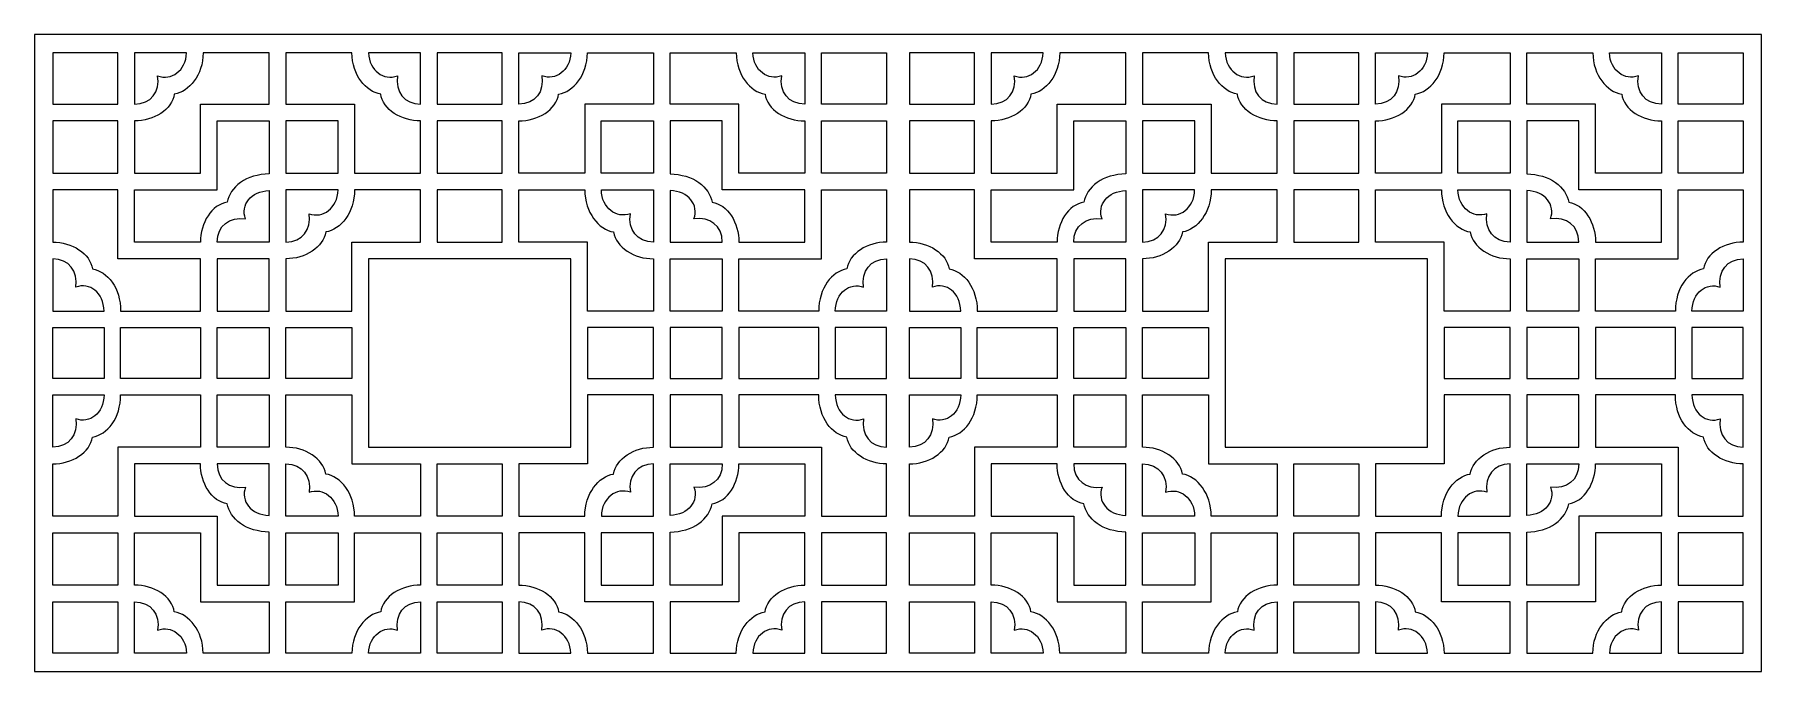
# Model space of a CAD drawing. Header units: centimetres. Extents: x -18.9 to 13.2, y -8.4 to 3.4.
import ezdxf

# ---------------------------------------------------------------- set-up
doc = ezdxf.new("R2010")
doc.units = ezdxf.units.CM
doc.header["$MEASUREMENT"] = 0
doc.layers.add('layer 1', color=7, linetype='Continuous')

msp = doc.modelspace()

# ---------------------------------------------------------------- linework, layer by layer
at = {"layer": 'layer 1', "color": 242, "lineweight": 9}
for points, knots in [([(-18.92007, -8.44021), (-18.92007, -8.44021), (-18.92007, 3.40062), (-18.92007, 3.40062), (-18.92007, 3.40062), (-18.92007, 3.40062), (13.21933, 3.40062), (13.21933, 3.40062), (13.21933, 3.40062), (13.21933, 3.40062), (13.21933, -8.44021), (13.21933, -8.44021), (13.21933, -8.44021), (13.21933, -8.44021), (-18.92007, -8.44021), (-18.92007, -8.44021)], [0, 0, 0, 0, 0.2, 0.2, 0.2, 0.2, 0.4, 0.4, 0.4, 0.4, 0.6, 0.6, 0.6, 0.6, 1, 1, 1, 1]), ([(-17.3684, 3.06231), (-17.3684, 3.06231), (-17.3684, 2.10446), (-17.3684, 2.10446), (-17.3684, 2.10446), (-17.3684, 2.10446), (-18.58176, 2.10446), (-18.58176, 2.10446), (-18.58176, 2.10446), (-18.58176, 2.10446), (-18.58176, 3.06231), (-18.58176, 3.06231), (-18.58176, 3.06231), (-18.58176, 3.06231), (-17.3684, 3.06231), (-17.3684, 3.06231)], [0, 0, 0, 0, 0.2, 0.2, 0.2, 0.2, 0.4, 0.4, 0.4, 0.4, 0.6, 0.6, 0.6, 0.6, 1, 1, 1, 1]), ([(-16.0896, 3.06231), (-16.10616, 2.72597), (-16.37263, 2.54078), (-16.62897, 2.6323), (-16.62897, 2.6323), (-16.58331, 2.33772), (-16.75232, 2.10792), (-17.06022, 2.10446), (-17.06022, 2.10446), (-17.06022, 2.10446), (-17.06022, 3.06231), (-17.06022, 3.06231), (-17.06022, 3.06231), (-17.06022, 3.06231), (-16.0896, 3.06231), (-16.0896, 3.06231)], [0, 0, 0, 0, 0.2, 0.2, 0.2, 0.2, 0.4, 0.4, 0.4, 0.4, 0.6, 0.6, 0.6, 0.6, 1, 1, 1, 1]), ([(-14.55149, 3.06231), (-14.55149, 3.06231), (-14.55149, 2.10446), (-14.55149, 2.10446), (-14.55149, 2.10446), (-14.55149, 2.10446), (-15.83134, 2.10446), (-15.83134, 2.10446), (-15.83134, 2.10446), (-15.83134, 2.10446), (-15.83134, 0.8229), (-15.83134, 0.8229), (-15.83134, 0.8229), (-15.83134, 0.8229), (-17.06022, 0.8229), (-17.06022, 0.8229), (-17.06022, 0.8229), (-17.06022, 0.8229), (-17.06022, 1.79628), (-17.06022, 1.79628), (-17.06022, 1.79628), (-16.70658, 1.78934), (-16.3547, 2.01067), (-16.31841, 2.29348), (-16.31841, 2.29348), (-16.0419, 2.33727), (-15.78784, 2.64589), (-15.781, 3.06231), (-15.781, 3.06231), (-15.781, 3.06231), (-14.55149, 3.06231), (-14.55149, 3.06231)], [0, 0, 0, 0, 0.11111111, 0.11111111, 0.11111111, 0.11111111, 0.22222222, 0.22222222, 0.22222222, 0.22222222, 0.33333333, 0.33333333, 0.33333333, 0.33333333, 0.44444444, 0.44444444, 0.44444444, 0.44444444, 0.55555556, 0.55555556, 0.55555556, 0.55555556, 0.66666667, 0.66666667, 0.66666667, 0.66666667, 0.77777778, 0.77777778, 0.77777778, 0.77777778, 1, 1, 1, 1]), ([(-13.0138, 3.06231), (-13.00697, 2.64589), (-12.7529, 2.33727), (-12.47639, 2.29348), (-12.47639, 2.29348), (-12.4401, 2.01067), (-12.08822, 1.78934), (-11.73458, 1.79628), (-11.73458, 1.79628), (-11.73458, 1.79628), (-11.73458, 0.8229), (-11.73458, 0.8229), (-11.73458, 0.8229), (-11.73458, 0.8229), (-12.96346, 0.8229), (-12.96346, 0.8229), (-12.96346, 0.8229), (-12.96346, 0.8229), (-12.96346, 2.10446), (-12.96346, 2.10446), (-12.96346, 2.10446), (-12.96346, 2.10446), (-14.24331, 2.10446), (-14.24331, 2.10446), (-14.24331, 2.10446), (-14.24331, 2.10446), (-14.24331, 3.06231), (-14.24331, 3.06231), (-14.24331, 3.06231), (-14.24331, 3.06231), (-13.0138, 3.06231), (-13.0138, 3.06231)], [0, 0, 0, 0, 0.11111111, 0.11111111, 0.11111111, 0.11111111, 0.22222222, 0.22222222, 0.22222222, 0.22222222, 0.33333333, 0.33333333, 0.33333333, 0.33333333, 0.44444444, 0.44444444, 0.44444444, 0.44444444, 0.55555556, 0.55555556, 0.55555556, 0.55555556, 0.66666667, 0.66666667, 0.66666667, 0.66666667, 0.77777778, 0.77777778, 0.77777778, 0.77777778, 1, 1, 1, 1]), ([(-11.73458, 3.06231), (-11.73458, 3.06231), (-11.73458, 2.10446), (-11.73458, 2.10446), (-11.73458, 2.10446), (-12.04248, 2.10792), (-12.21149, 2.33772), (-12.16583, 2.6323), (-12.16583, 2.6323), (-12.42217, 2.54078), (-12.68864, 2.72597), (-12.7052, 3.06231), (-12.7052, 3.06231), (-12.7052, 3.06231), (-11.73458, 3.06231), (-11.73458, 3.06231)], [0, 0, 0, 0, 0.2, 0.2, 0.2, 0.2, 0.4, 0.4, 0.4, 0.4, 0.6, 0.6, 0.6, 0.6, 1, 1, 1, 1]), ([(-10.21715, 3.06231), (-10.21715, 3.06231), (-10.21715, 2.10446), (-10.21715, 2.10446), (-10.21715, 2.10446), (-10.21715, 2.10446), (-11.4264, 2.10446), (-11.4264, 2.10446), (-11.4264, 2.10446), (-11.4264, 2.10446), (-11.4264, 3.06231), (-11.4264, 3.06231), (-11.4264, 3.06231), (-11.4264, 3.06231), (-10.21715, 3.06231), (-10.21715, 3.06231)], [0, 0, 0, 0, 0.2, 0.2, 0.2, 0.2, 0.4, 0.4, 0.4, 0.4, 0.6, 0.6, 0.6, 0.6, 1, 1, 1, 1]), ([(-8.62974, 3.06231), (-8.63658, 2.64589), (-8.89064, 2.33727), (-9.16715, 2.29348), (-9.16715, 2.29348), (-9.20345, 2.01067), (-9.55532, 1.78934), (-9.90897, 1.79628), (-9.90897, 1.79628), (-9.90897, 1.79628), (-9.90897, 0.8229), (-9.90897, 0.8229), (-9.90897, 0.8229), (-9.90897, 0.8229), (-8.68008, 0.8229), (-8.68008, 0.8229), (-8.68008, 0.8229), (-8.68008, 0.8229), (-8.68008, 2.10446), (-8.68008, 2.10446), (-8.68008, 2.10446), (-8.68008, 2.10446), (-7.40023, 2.10446), (-7.40023, 2.10446), (-7.40023, 2.10446), (-7.40023, 2.10446), (-7.40023, 3.06231), (-7.40023, 3.06231), (-7.40023, 3.06231), (-7.40023, 3.06231), (-8.62974, 3.06231), (-8.62974, 3.06231)], [0, 0, 0, 0, 0.11111111, 0.11111111, 0.11111111, 0.11111111, 0.22222222, 0.22222222, 0.22222222, 0.22222222, 0.33333333, 0.33333333, 0.33333333, 0.33333333, 0.44444444, 0.44444444, 0.44444444, 0.44444444, 0.55555556, 0.55555556, 0.55555556, 0.55555556, 0.66666667, 0.66666667, 0.66666667, 0.66666667, 0.77777778, 0.77777778, 0.77777778, 0.77777778, 1, 1, 1, 1]), ([(-9.90897, 3.06231), (-9.90897, 3.06231), (-9.90897, 2.10446), (-9.90897, 2.10446), (-9.90897, 2.10446), (-9.60106, 2.10792), (-9.43205, 2.33772), (-9.47771, 2.6323), (-9.47771, 2.6323), (-9.22138, 2.54078), (-8.9549, 2.72597), (-8.93834, 3.06231), (-8.93834, 3.06231), (-8.93834, 3.06231), (-9.90897, 3.06231), (-9.90897, 3.06231)], [0, 0, 0, 0, 0.2, 0.2, 0.2, 0.2, 0.4, 0.4, 0.4, 0.4, 0.6, 0.6, 0.6, 0.6, 1, 1, 1, 1]), ([(-7.09205, 3.06231), (-7.09205, 3.06231), (-7.09205, 2.10446), (-7.09205, 2.10446), (-7.09205, 2.10446), (-7.09205, 2.10446), (-5.81221, 2.10446), (-5.81221, 2.10446), (-5.81221, 2.10446), (-5.81221, 2.10446), (-5.81221, 0.8229), (-5.81221, 0.8229), (-5.81221, 0.8229), (-5.81221, 0.8229), (-4.58332, 0.8229), (-4.58332, 0.8229), (-4.58332, 0.8229), (-4.58332, 0.8229), (-4.58332, 1.79628), (-4.58332, 1.79628), (-4.58332, 1.79628), (-4.93697, 1.78934), (-5.28884, 2.01067), (-5.32514, 2.29348), (-5.32514, 2.29348), (-5.60165, 2.33727), (-5.85571, 2.64589), (-5.86254, 3.06231), (-5.86254, 3.06231), (-5.86254, 3.06231), (-7.09205, 3.06231), (-7.09205, 3.06231)], [0, 0, 0, 0, 0.11111111, 0.11111111, 0.11111111, 0.11111111, 0.22222222, 0.22222222, 0.22222222, 0.22222222, 0.33333333, 0.33333333, 0.33333333, 0.33333333, 0.44444444, 0.44444444, 0.44444444, 0.44444444, 0.55555556, 0.55555556, 0.55555556, 0.55555556, 0.66666667, 0.66666667, 0.66666667, 0.66666667, 0.77777778, 0.77777778, 0.77777778, 0.77777778, 1, 1, 1, 1]), ([(-5.55394, 3.06231), (-5.53738, 2.72597), (-5.27091, 2.54078), (-5.01457, 2.6323), (-5.01457, 2.6323), (-5.06023, 2.33772), (-4.89122, 2.10792), (-4.58332, 2.10446), (-4.58332, 2.10446), (-4.58332, 2.10446), (-4.58332, 3.06231), (-4.58332, 3.06231), (-4.58332, 3.06231), (-4.58332, 3.06231), (-5.55394, 3.06231), (-5.55394, 3.06231)], [0, 0, 0, 0, 0.2, 0.2, 0.2, 0.2, 0.4, 0.4, 0.4, 0.4, 0.6, 0.6, 0.6, 0.6, 1, 1, 1, 1]), ([(-4.27514, 3.06231), (-4.27514, 3.06231), (-4.27514, 2.10446), (-4.27514, 2.10446), (-4.27514, 2.10446), (-4.27514, 2.10446), (-3.06178, 2.10446), (-3.06178, 2.10446), (-3.06178, 2.10446), (-3.06178, 2.10446), (-3.06178, 3.06231), (-3.06178, 3.06231), (-3.06178, 3.06231), (-3.06178, 3.06231), (-4.27514, 3.06231), (-4.27514, 3.06231)], [0, 0, 0, 0, 0.2, 0.2, 0.2, 0.2, 0.4, 0.4, 0.4, 0.4, 0.6, 0.6, 0.6, 0.6, 1, 1, 1, 1]), ([(-1.4256, 3.06231), (-1.4256, 3.06231), (-1.4256, 2.10446), (-1.4256, 2.10446), (-1.4256, 2.10446), (-1.4256, 2.10446), (-2.63896, 2.10446), (-2.63896, 2.10446), (-2.63896, 2.10446), (-2.63896, 2.10446), (-2.63896, 3.06231), (-2.63896, 3.06231), (-2.63896, 3.06231), (-2.63896, 3.06231), (-1.4256, 3.06231), (-1.4256, 3.06231)], [0, 0, 0, 0, 0.2, 0.2, 0.2, 0.2, 0.4, 0.4, 0.4, 0.4, 0.6, 0.6, 0.6, 0.6, 1, 1, 1, 1]), ([(-0.1468, 3.06231), (-0.16336, 2.72597), (-0.42983, 2.54078), (-0.68617, 2.6323), (-0.68617, 2.6323), (-0.64051, 2.33772), (-0.80952, 2.10792), (-1.11742, 2.10446), (-1.11742, 2.10446), (-1.11742, 2.10446), (-1.11742, 3.06231), (-1.11742, 3.06231), (-1.11742, 3.06231), (-1.11742, 3.06231), (-0.1468, 3.06231), (-0.1468, 3.06231)], [0, 0, 0, 0, 0.2, 0.2, 0.2, 0.2, 0.4, 0.4, 0.4, 0.4, 0.6, 0.6, 0.6, 0.6, 1, 1, 1, 1]), ([(1.39131, 3.06231), (1.39131, 3.06231), (1.39131, 2.10446), (1.39131, 2.10446), (1.39131, 2.10446), (1.39131, 2.10446), (0.11147, 2.10446), (0.11147, 2.10446), (0.11147, 2.10446), (0.11147, 2.10446), (0.11147, 0.8229), (0.11147, 0.8229), (0.11147, 0.8229), (0.11147, 0.8229), (-1.11742, 0.8229), (-1.11742, 0.8229), (-1.11742, 0.8229), (-1.11742, 0.8229), (-1.11742, 1.79628), (-1.11742, 1.79628), (-1.11742, 1.79628), (-0.76377, 1.78934), (-0.4119, 2.01067), (-0.3756, 2.29348), (-0.3756, 2.29348), (-0.09909, 2.33727), (0.15497, 2.64589), (0.1618, 3.06231), (0.1618, 3.06231), (0.1618, 3.06231), (1.39131, 3.06231), (1.39131, 3.06231)], [0, 0, 0, 0, 0.11111111, 0.11111111, 0.11111111, 0.11111111, 0.22222222, 0.22222222, 0.22222222, 0.22222222, 0.33333333, 0.33333333, 0.33333333, 0.33333333, 0.44444444, 0.44444444, 0.44444444, 0.44444444, 0.55555556, 0.55555556, 0.55555556, 0.55555556, 0.66666667, 0.66666667, 0.66666667, 0.66666667, 0.77777778, 0.77777778, 0.77777778, 0.77777778, 1, 1, 1, 1]), ([(2.929, 3.06231), (2.93584, 2.64589), (3.1899, 2.33727), (3.46641, 2.29348), (3.46641, 2.29348), (3.50271, 2.01067), (3.85458, 1.78934), (4.20823, 1.79628), (4.20823, 1.79628), (4.20823, 1.79628), (4.20823, 0.8229), (4.20823, 0.8229), (4.20823, 0.8229), (4.20823, 0.8229), (2.97934, 0.8229), (2.97934, 0.8229), (2.97934, 0.8229), (2.97934, 0.8229), (2.97934, 2.10446), (2.97934, 2.10446), (2.97934, 2.10446), (2.97934, 2.10446), (1.69949, 2.10446), (1.69949, 2.10446), (1.69949, 2.10446), (1.69949, 2.10446), (1.69949, 3.06231), (1.69949, 3.06231), (1.69949, 3.06231), (1.69949, 3.06231), (2.929, 3.06231), (2.929, 3.06231)], [0, 0, 0, 0, 0.11111111, 0.11111111, 0.11111111, 0.11111111, 0.22222222, 0.22222222, 0.22222222, 0.22222222, 0.33333333, 0.33333333, 0.33333333, 0.33333333, 0.44444444, 0.44444444, 0.44444444, 0.44444444, 0.55555556, 0.55555556, 0.55555556, 0.55555556, 0.66666667, 0.66666667, 0.66666667, 0.66666667, 0.77777778, 0.77777778, 0.77777778, 0.77777778, 1, 1, 1, 1]), ([(4.20823, 3.06231), (4.20823, 3.06231), (4.20823, 2.10446), (4.20823, 2.10446), (4.20823, 2.10446), (3.90032, 2.10792), (3.73131, 2.33772), (3.77697, 2.6323), (3.77697, 2.6323), (3.52064, 2.54078), (3.25416, 2.72597), (3.2376, 3.06231), (3.2376, 3.06231), (3.2376, 3.06231), (4.20823, 3.06231), (4.20823, 3.06231)], [0, 0, 0, 0, 0.2, 0.2, 0.2, 0.2, 0.4, 0.4, 0.4, 0.4, 0.6, 0.6, 0.6, 0.6, 1, 1, 1, 1]), ([(5.72566, 3.06231), (5.72566, 3.06231), (5.72566, 2.10446), (5.72566, 2.10446), (5.72566, 2.10446), (5.72566, 2.10446), (4.51641, 2.10446), (4.51641, 2.10446), (4.51641, 2.10446), (4.51641, 2.10446), (4.51641, 3.06231), (4.51641, 3.06231), (4.51641, 3.06231), (4.51641, 3.06231), (5.72566, 3.06231), (5.72566, 3.06231)], [0, 0, 0, 0, 0.2, 0.2, 0.2, 0.2, 0.4, 0.4, 0.4, 0.4, 0.6, 0.6, 0.6, 0.6, 1, 1, 1, 1]), ([(7.31306, 3.06231), (7.30623, 2.64589), (7.05216, 2.33727), (6.77565, 2.29348), (6.77565, 2.29348), (6.73936, 2.01067), (6.38748, 1.78934), (6.03384, 1.79628), (6.03384, 1.79628), (6.03384, 1.79628), (6.03384, 0.8229), (6.03384, 0.8229), (6.03384, 0.8229), (6.03384, 0.8229), (7.26272, 0.8229), (7.26272, 0.8229), (7.26272, 0.8229), (7.26272, 0.8229), (7.26272, 2.10446), (7.26272, 2.10446), (7.26272, 2.10446), (7.26272, 2.10446), (8.54257, 2.10446), (8.54257, 2.10446), (8.54257, 2.10446), (8.54257, 2.10446), (8.54257, 3.06231), (8.54257, 3.06231), (8.54257, 3.06231), (8.54257, 3.06231), (7.31306, 3.06231), (7.31306, 3.06231)], [0, 0, 0, 0, 0.11111111, 0.11111111, 0.11111111, 0.11111111, 0.22222222, 0.22222222, 0.22222222, 0.22222222, 0.33333333, 0.33333333, 0.33333333, 0.33333333, 0.44444444, 0.44444444, 0.44444444, 0.44444444, 0.55555556, 0.55555556, 0.55555556, 0.55555556, 0.66666667, 0.66666667, 0.66666667, 0.66666667, 0.77777778, 0.77777778, 0.77777778, 0.77777778, 1, 1, 1, 1]), ([(6.03384, 3.06231), (6.03384, 3.06231), (6.03384, 2.10446), (6.03384, 2.10446), (6.03384, 2.10446), (6.34174, 2.10792), (6.51075, 2.33772), (6.46509, 2.6323), (6.46509, 2.6323), (6.72143, 2.54078), (6.9879, 2.72597), (7.00446, 3.06231), (7.00446, 3.06231), (7.00446, 3.06231), (6.03384, 3.06231), (6.03384, 3.06231)], [0, 0, 0, 0, 0.2, 0.2, 0.2, 0.2, 0.4, 0.4, 0.4, 0.4, 0.6, 0.6, 0.6, 0.6, 1, 1, 1, 1]), ([(8.85075, 3.06231), (8.85075, 3.06231), (8.85075, 2.10446), (8.85075, 2.10446), (8.85075, 2.10446), (8.85075, 2.10446), (10.1306, 2.10446), (10.1306, 2.10446), (10.1306, 2.10446), (10.1306, 2.10446), (10.1306, 0.8229), (10.1306, 0.8229), (10.1306, 0.8229), (10.1306, 0.8229), (11.35948, 0.8229), (11.35948, 0.8229), (11.35948, 0.8229), (11.35948, 0.8229), (11.35948, 1.79628), (11.35948, 1.79628), (11.35948, 1.79628), (11.00584, 1.78934), (10.65396, 2.01067), (10.61767, 2.29348), (10.61767, 2.29348), (10.34116, 2.33727), (10.0871, 2.64589), (10.08026, 3.06231), (10.08026, 3.06231), (10.08026, 3.06231), (8.85075, 3.06231), (8.85075, 3.06231)], [0, 0, 0, 0, 0.11111111, 0.11111111, 0.11111111, 0.11111111, 0.22222222, 0.22222222, 0.22222222, 0.22222222, 0.33333333, 0.33333333, 0.33333333, 0.33333333, 0.44444444, 0.44444444, 0.44444444, 0.44444444, 0.55555556, 0.55555556, 0.55555556, 0.55555556, 0.66666667, 0.66666667, 0.66666667, 0.66666667, 0.77777778, 0.77777778, 0.77777778, 0.77777778, 1, 1, 1, 1]), ([(10.38886, 3.06231), (10.40542, 2.72597), (10.67189, 2.54078), (10.92823, 2.6323), (10.92823, 2.6323), (10.88257, 2.33772), (11.05158, 2.10792), (11.35948, 2.10446), (11.35948, 2.10446), (11.35948, 2.10446), (11.35948, 3.06231), (11.35948, 3.06231), (11.35948, 3.06231), (11.35948, 3.06231), (10.38886, 3.06231), (10.38886, 3.06231)], [0, 0, 0, 0, 0.2, 0.2, 0.2, 0.2, 0.4, 0.4, 0.4, 0.4, 0.6, 0.6, 0.6, 0.6, 1, 1, 1, 1]), ([(11.66766, 3.06231), (11.66766, 3.06231), (11.66766, 2.10446), (11.66766, 2.10446), (11.66766, 2.10446), (11.66766, 2.10446), (12.88102, 2.10446), (12.88102, 2.10446), (12.88102, 2.10446), (12.88102, 2.10446), (12.88102, 3.06231), (12.88102, 3.06231), (12.88102, 3.06231), (12.88102, 3.06231), (11.66766, 3.06231), (11.66766, 3.06231)], [0, 0, 0, 0, 0.2, 0.2, 0.2, 0.2, 0.4, 0.4, 0.4, 0.4, 0.6, 0.6, 0.6, 0.6, 1, 1, 1, 1]), ([(-18.58176, 1.79628), (-18.58176, 1.79628), (-17.3684, 1.79628), (-17.3684, 1.79628), (-17.3684, 1.79628), (-17.3684, 1.79628), (-17.3684, 0.8229), (-17.3684, 0.8229), (-17.3684, 0.8229), (-17.3684, 0.8229), (-18.58176, 0.8229), (-18.58176, 0.8229), (-18.58176, 0.8229), (-18.58176, 0.8229), (-18.58176, 1.79628), (-18.58176, 1.79628)], [0, 0, 0, 0, 0.2, 0.2, 0.2, 0.2, 0.4, 0.4, 0.4, 0.4, 0.6, 0.6, 0.6, 0.6, 1, 1, 1, 1]), ([(-15.83134, -0.45866), (-15.83827, -0.10502), (-15.61695, 0.24686), (-15.33414, 0.28315), (-15.33414, 0.28315), (-15.28986, 0.56271), (-14.97489, 0.80715), (-14.55149, 0.80848), (-14.55149, 0.80848), (-14.55149, 0.80848), (-14.55149, 0.8229), (-14.55149, 0.8229), (-14.55149, 0.8229), (-14.55149, 0.8229), (-14.55149, 1.79628), (-14.55149, 1.79628), (-14.55149, 1.79628), (-14.55149, 1.79628), (-15.52316, 1.79628), (-15.52316, 1.79628), (-15.52316, 1.79628), (-15.52316, 1.79628), (-15.52316, 0.51472), (-15.52316, 0.51472), (-15.52316, 0.51472), (-15.52316, 0.51472), (-17.06022, 0.51472), (-17.06022, 0.51472), (-17.06022, 0.51472), (-17.06022, 0.51472), (-17.06022, -0.45866), (-17.06022, -0.45866), (-17.06022, -0.45866), (-17.06022, -0.45866), (-15.83134, -0.45866), (-15.83134, -0.45866)], [0, 0, 0, 0, 0.1, 0.1, 0.1, 0.1, 0.2, 0.2, 0.2, 0.2, 0.3, 0.3, 0.3, 0.3, 0.4, 0.4, 0.4, 0.4, 0.5, 0.5, 0.5, 0.5, 0.6, 0.6, 0.6, 0.6, 0.7, 0.7, 0.7, 0.7, 0.8, 0.8, 0.8, 0.8, 1, 1, 1, 1]), ([(-13.27164, 0.8229), (-13.27164, 0.8229), (-14.24331, 0.8229), (-14.24331, 0.8229), (-14.24331, 0.8229), (-14.24331, 0.8229), (-14.24331, 1.79628), (-14.24331, 1.79628), (-14.24331, 1.79628), (-14.24331, 1.79628), (-13.27164, 1.79628), (-13.27164, 1.79628), (-13.27164, 1.79628), (-13.27164, 1.79628), (-13.27164, 0.8229), (-13.27164, 0.8229)], [0, 0, 0, 0, 0.2, 0.2, 0.2, 0.2, 0.4, 0.4, 0.4, 0.4, 0.6, 0.6, 0.6, 0.6, 1, 1, 1, 1]), ([(-10.21715, 1.79628), (-10.21715, 1.79628), (-10.21715, 0.8229), (-10.21715, 0.8229), (-10.21715, 0.8229), (-10.21715, 0.8229), (-11.4264, 0.8229), (-11.4264, 0.8229), (-11.4264, 0.8229), (-11.4264, 0.8229), (-11.4264, 1.79628), (-11.4264, 1.79628), (-11.4264, 1.79628), (-11.4264, 1.79628), (-10.21715, 1.79628), (-10.21715, 1.79628)], [0, 0, 0, 0, 0.2, 0.2, 0.2, 0.2, 0.4, 0.4, 0.4, 0.4, 0.6, 0.6, 0.6, 0.6, 1, 1, 1, 1]), ([(-8.3719, 0.8229), (-8.3719, 0.8229), (-7.40023, 0.8229), (-7.40023, 0.8229), (-7.40023, 0.8229), (-7.40023, 0.8229), (-7.40023, 1.79628), (-7.40023, 1.79628), (-7.40023, 1.79628), (-7.40023, 1.79628), (-8.3719, 1.79628), (-8.3719, 1.79628), (-8.3719, 1.79628), (-8.3719, 1.79628), (-8.3719, 0.8229), (-8.3719, 0.8229)], [0, 0, 0, 0, 0.2, 0.2, 0.2, 0.2, 0.4, 0.4, 0.4, 0.4, 0.6, 0.6, 0.6, 0.6, 1, 1, 1, 1]), ([(-5.81221, -0.45866), (-5.80527, -0.10502), (-6.0266, 0.24686), (-6.30941, 0.28315), (-6.30941, 0.28315), (-6.35368, 0.56271), (-6.66865, 0.80715), (-7.09205, 0.80848), (-7.09205, 0.80848), (-7.09205, 0.80848), (-7.09205, 0.8229), (-7.09205, 0.8229), (-7.09205, 0.8229), (-7.09205, 0.8229), (-7.09205, 1.79628), (-7.09205, 1.79628), (-7.09205, 1.79628), (-7.09205, 1.79628), (-6.12039, 1.79628), (-6.12039, 1.79628), (-6.12039, 1.79628), (-6.12039, 1.79628), (-6.12039, 0.51472), (-6.12039, 0.51472), (-6.12039, 0.51472), (-6.12039, 0.51472), (-4.58332, 0.51472), (-4.58332, 0.51472), (-4.58332, 0.51472), (-4.58332, 0.51472), (-4.58332, -0.45866), (-4.58332, -0.45866), (-4.58332, -0.45866), (-4.58332, -0.45866), (-5.81221, -0.45866), (-5.81221, -0.45866)], [0, 0, 0, 0, 0.1, 0.1, 0.1, 0.1, 0.2, 0.2, 0.2, 0.2, 0.3, 0.3, 0.3, 0.3, 0.4, 0.4, 0.4, 0.4, 0.5, 0.5, 0.5, 0.5, 0.6, 0.6, 0.6, 0.6, 0.7, 0.7, 0.7, 0.7, 0.8, 0.8, 0.8, 0.8, 1, 1, 1, 1]), ([(-3.06178, 1.79628), (-3.06178, 1.79628), (-4.27514, 1.79628), (-4.27514, 1.79628), (-4.27514, 1.79628), (-4.27514, 1.79628), (-4.27514, 0.8229), (-4.27514, 0.8229), (-4.27514, 0.8229), (-4.27514, 0.8229), (-3.06178, 0.8229), (-3.06178, 0.8229), (-3.06178, 0.8229), (-3.06178, 0.8229), (-3.06178, 1.79628), (-3.06178, 1.79628)], [0, 0, 0, 0, 0.2, 0.2, 0.2, 0.2, 0.4, 0.4, 0.4, 0.4, 0.6, 0.6, 0.6, 0.6, 1, 1, 1, 1]), ([(-2.63896, 1.79628), (-2.63896, 1.79628), (-1.4256, 1.79628), (-1.4256, 1.79628), (-1.4256, 1.79628), (-1.4256, 1.79628), (-1.4256, 0.8229), (-1.4256, 0.8229), (-1.4256, 0.8229), (-1.4256, 0.8229), (-2.63896, 0.8229), (-2.63896, 0.8229), (-2.63896, 0.8229), (-2.63896, 0.8229), (-2.63896, 1.79628), (-2.63896, 1.79628)], [0, 0, 0, 0, 0.2, 0.2, 0.2, 0.2, 0.4, 0.4, 0.4, 0.4, 0.6, 0.6, 0.6, 0.6, 1, 1, 1, 1]), ([(0.11147, -0.45866), (0.10453, -0.10502), (0.32586, 0.24686), (0.60867, 0.28315), (0.60867, 0.28315), (0.65294, 0.56271), (0.96791, 0.80715), (1.39131, 0.80848), (1.39131, 0.80848), (1.39131, 0.80848), (1.39131, 0.8229), (1.39131, 0.8229), (1.39131, 0.8229), (1.39131, 0.8229), (1.39131, 1.79628), (1.39131, 1.79628), (1.39131, 1.79628), (1.39131, 1.79628), (0.41965, 1.79628), (0.41965, 1.79628), (0.41965, 1.79628), (0.41965, 1.79628), (0.41965, 0.51472), (0.41965, 0.51472), (0.41965, 0.51472), (0.41965, 0.51472), (-1.11742, 0.51472), (-1.11742, 0.51472), (-1.11742, 0.51472), (-1.11742, 0.51472), (-1.11742, -0.45866), (-1.11742, -0.45866), (-1.11742, -0.45866), (-1.11742, -0.45866), (0.11147, -0.45866), (0.11147, -0.45866)], [0, 0, 0, 0, 0.1, 0.1, 0.1, 0.1, 0.2, 0.2, 0.2, 0.2, 0.3, 0.3, 0.3, 0.3, 0.4, 0.4, 0.4, 0.4, 0.5, 0.5, 0.5, 0.5, 0.6, 0.6, 0.6, 0.6, 0.7, 0.7, 0.7, 0.7, 0.8, 0.8, 0.8, 0.8, 1, 1, 1, 1]), ([(2.67116, 0.8229), (2.67116, 0.8229), (1.69949, 0.8229), (1.69949, 0.8229), (1.69949, 0.8229), (1.69949, 0.8229), (1.69949, 1.79628), (1.69949, 1.79628), (1.69949, 1.79628), (1.69949, 1.79628), (2.67116, 1.79628), (2.67116, 1.79628), (2.67116, 1.79628), (2.67116, 1.79628), (2.67116, 0.8229), (2.67116, 0.8229)], [0, 0, 0, 0, 0.2, 0.2, 0.2, 0.2, 0.4, 0.4, 0.4, 0.4, 0.6, 0.6, 0.6, 0.6, 1, 1, 1, 1]), ([(5.72566, 1.79628), (5.72566, 1.79628), (5.72566, 0.8229), (5.72566, 0.8229), (5.72566, 0.8229), (5.72566, 0.8229), (4.51641, 0.8229), (4.51641, 0.8229), (4.51641, 0.8229), (4.51641, 0.8229), (4.51641, 1.79628), (4.51641, 1.79628), (4.51641, 1.79628), (4.51641, 1.79628), (5.72566, 1.79628), (5.72566, 1.79628)], [0, 0, 0, 0, 0.2, 0.2, 0.2, 0.2, 0.4, 0.4, 0.4, 0.4, 0.6, 0.6, 0.6, 0.6, 1, 1, 1, 1]), ([(7.5709, 0.8229), (7.5709, 0.8229), (8.54257, 0.8229), (8.54257, 0.8229), (8.54257, 0.8229), (8.54257, 0.8229), (8.54257, 1.79628), (8.54257, 1.79628), (8.54257, 1.79628), (8.54257, 1.79628), (7.5709, 1.79628), (7.5709, 1.79628), (7.5709, 1.79628), (7.5709, 1.79628), (7.5709, 0.8229), (7.5709, 0.8229)], [0, 0, 0, 0, 0.2, 0.2, 0.2, 0.2, 0.4, 0.4, 0.4, 0.4, 0.6, 0.6, 0.6, 0.6, 1, 1, 1, 1]), ([(10.1306, -0.45866), (10.13753, -0.10502), (9.91621, 0.24686), (9.6334, 0.28315), (9.6334, 0.28315), (9.58912, 0.56271), (9.27415, 0.80715), (8.85075, 0.80848), (8.85075, 0.80848), (8.85075, 0.80848), (8.85075, 0.8229), (8.85075, 0.8229), (8.85075, 0.8229), (8.85075, 0.8229), (8.85075, 1.79628), (8.85075, 1.79628), (8.85075, 1.79628), (8.85075, 1.79628), (9.82242, 1.79628), (9.82242, 1.79628), (9.82242, 1.79628), (9.82242, 1.79628), (9.82242, 0.51472), (9.82242, 0.51472), (9.82242, 0.51472), (9.82242, 0.51472), (11.35948, 0.51472), (11.35948, 0.51472), (11.35948, 0.51472), (11.35948, 0.51472), (11.35948, -0.45866), (11.35948, -0.45866), (11.35948, -0.45866), (11.35948, -0.45866), (10.1306, -0.45866), (10.1306, -0.45866)], [0, 0, 0, 0, 0.1, 0.1, 0.1, 0.1, 0.2, 0.2, 0.2, 0.2, 0.3, 0.3, 0.3, 0.3, 0.4, 0.4, 0.4, 0.4, 0.5, 0.5, 0.5, 0.5, 0.6, 0.6, 0.6, 0.6, 0.7, 0.7, 0.7, 0.7, 0.8, 0.8, 0.8, 0.8, 1, 1, 1, 1]), ([(12.88102, 1.79628), (12.88102, 1.79628), (11.66766, 1.79628), (11.66766, 1.79628), (11.66766, 1.79628), (11.66766, 1.79628), (11.66766, 0.8229), (11.66766, 0.8229), (11.66766, 0.8229), (11.66766, 0.8229), (12.88102, 0.8229), (12.88102, 0.8229), (12.88102, 0.8229), (12.88102, 0.8229), (12.88102, 1.79628), (12.88102, 1.79628)], [0, 0, 0, 0, 0.2, 0.2, 0.2, 0.2, 0.4, 0.4, 0.4, 0.4, 0.6, 0.6, 0.6, 0.6, 1, 1, 1, 1]), ([(-18.58176, 0.51472), (-18.58176, 0.51472), (-17.3684, 0.51472), (-17.3684, 0.51472), (-17.3684, 0.51472), (-17.3684, 0.51472), (-17.3684, -0.76684), (-17.3684, -0.76684), (-17.3684, -0.76684), (-17.3684, -0.76684), (-15.83134, -0.76684), (-15.83134, -0.76684), (-15.83134, -0.76684), (-15.83134, -0.76684), (-15.83134, -1.74022), (-15.83134, -1.74022), (-15.83134, -1.74022), (-15.83134, -1.74022), (-17.31744, -1.74022), (-17.31744, -1.74022), (-17.31744, -1.74022), (-17.31811, -1.31595), (-17.56285, -1.0002), (-17.84279, -0.95586), (-17.84279, -0.95586), (-17.87899, -0.67381), (-18.22908, -0.45294), (-18.58176, -0.45864), (-18.58176, -0.45864), (-18.58176, -0.45864), (-18.58176, 0.51472), (-18.58176, 0.51472)], [0, 0, 0, 0, 0.11111111, 0.11111111, 0.11111111, 0.11111111, 0.22222222, 0.22222222, 0.22222222, 0.22222222, 0.33333333, 0.33333333, 0.33333333, 0.33333333, 0.44444444, 0.44444444, 0.44444444, 0.44444444, 0.55555556, 0.55555556, 0.55555556, 0.55555556, 0.66666667, 0.66666667, 0.66666667, 0.66666667, 0.77777778, 0.77777778, 0.77777778, 0.77777778, 1, 1, 1, 1]), ([(-14.55149, 0.50026), (-14.89655, 0.49045), (-15.08808, 0.23241), (-14.99531, -0.02741), (-14.99531, -0.02741), (-15.28989, 0.01825), (-15.51969, -0.15076), (-15.52316, -0.45866), (-15.52316, -0.45866), (-15.52316, -0.45866), (-14.55149, -0.45866), (-14.55149, -0.45866), (-14.55149, -0.45866), (-14.55149, -0.45866), (-14.55149, 0.50026), (-14.55149, 0.50026)], [0, 0, 0, 0, 0.2, 0.2, 0.2, 0.2, 0.4, 0.4, 0.4, 0.4, 0.6, 0.6, 0.6, 0.6, 1, 1, 1, 1]), ([(-13.2721, 0.51472), (-13.28109, 0.16857), (-13.5518, -0.02374), (-13.81206, 0.06918), (-13.81206, 0.06918), (-13.7664, -0.2254), (-13.93541, -0.45519), (-14.24331, -0.45866), (-14.24331, -0.45866), (-14.24331, -0.45866), (-14.24331, 0.51472), (-14.24331, 0.51472), (-14.24331, 0.51472), (-14.24331, 0.51472), (-13.2721, 0.51472), (-13.2721, 0.51472)], [0, 0, 0, 0, 0.2, 0.2, 0.2, 0.2, 0.4, 0.4, 0.4, 0.4, 0.6, 0.6, 0.6, 0.6, 1, 1, 1, 1]), ([(-14.24331, -0.76684), (-13.88966, -0.77378), (-13.53779, -0.55245), (-13.50149, -0.26965), (-13.50149, -0.26965), (-13.22156, -0.22531), (-12.96459, 0.09045), (-12.96392, 0.51472), (-12.96392, 0.51472), (-12.96392, 0.51472), (-12.96346, 0.51472), (-12.96346, 0.51472), (-12.96346, 0.51472), (-12.96346, 0.51472), (-11.73458, 0.51472), (-11.73458, 0.51472), (-11.73458, 0.51472), (-11.73458, 0.51472), (-11.73458, -0.45866), (-11.73458, -0.45866), (-11.73458, -0.45866), (-11.73458, -0.45866), (-13.01442, -0.45866), (-13.01442, -0.45866), (-13.01442, -0.45866), (-13.01442, -0.45866), (-13.01442, -1.74022), (-13.01442, -1.74022), (-13.01442, -1.74022), (-13.01442, -1.74022), (-14.24331, -1.74022), (-14.24331, -1.74022), (-14.24331, -1.74022), (-14.24331, -1.74022), (-14.24331, -0.76684), (-14.24331, -0.76684)], [0, 0, 0, 0, 0.1, 0.1, 0.1, 0.1, 0.2, 0.2, 0.2, 0.2, 0.3, 0.3, 0.3, 0.3, 0.4, 0.4, 0.4, 0.4, 0.5, 0.5, 0.5, 0.5, 0.6, 0.6, 0.6, 0.6, 0.7, 0.7, 0.7, 0.7, 0.8, 0.8, 0.8, 0.8, 1, 1, 1, 1]), ([(-10.21715, 0.51472), (-10.21715, 0.51472), (-10.21715, -0.45866), (-10.21715, -0.45866), (-10.21715, -0.45866), (-10.21715, -0.45866), (-11.4264, -0.45866), (-11.4264, -0.45866), (-11.4264, -0.45866), (-11.4264, -0.45866), (-11.4264, 0.51472), (-11.4264, 0.51472), (-11.4264, 0.51472), (-11.4264, 0.51472), (-10.21715, 0.51472), (-10.21715, 0.51472)], [0, 0, 0, 0, 0.2, 0.2, 0.2, 0.2, 0.4, 0.4, 0.4, 0.4, 0.6, 0.6, 0.6, 0.6, 1, 1, 1, 1]), ([(-7.40023, -0.76684), (-7.75388, -0.77378), (-8.10575, -0.55245), (-8.14205, -0.26965), (-8.14205, -0.26965), (-8.42199, -0.22531), (-8.67895, 0.09045), (-8.67963, 0.51472), (-8.67963, 0.51472), (-8.67963, 0.51472), (-8.68008, 0.51472), (-8.68008, 0.51472), (-8.68008, 0.51472), (-8.68008, 0.51472), (-9.90897, 0.51472), (-9.90897, 0.51472), (-9.90897, 0.51472), (-9.90897, 0.51472), (-9.90897, -0.45866), (-9.90897, -0.45866), (-9.90897, -0.45866), (-9.90897, -0.45866), (-8.62912, -0.45866), (-8.62912, -0.45866), (-8.62912, -0.45866), (-8.62912, -0.45866), (-8.62912, -1.74022), (-8.62912, -1.74022), (-8.62912, -1.74022), (-8.62912, -1.74022), (-7.40023, -1.74022), (-7.40023, -1.74022), (-7.40023, -1.74022), (-7.40023, -1.74022), (-7.40023, -0.76684), (-7.40023, -0.76684)], [0, 0, 0, 0, 0.1, 0.1, 0.1, 0.1, 0.2, 0.2, 0.2, 0.2, 0.3, 0.3, 0.3, 0.3, 0.4, 0.4, 0.4, 0.4, 0.5, 0.5, 0.5, 0.5, 0.6, 0.6, 0.6, 0.6, 0.7, 0.7, 0.7, 0.7, 0.8, 0.8, 0.8, 0.8, 1, 1, 1, 1]), ([(-8.37144, 0.51472), (-8.36245, 0.16857), (-8.09174, -0.02374), (-7.83149, 0.06918), (-7.83149, 0.06918), (-7.87715, -0.2254), (-7.70813, -0.45519), (-7.40023, -0.45866), (-7.40023, -0.45866), (-7.40023, -0.45866), (-7.40023, 0.51472), (-7.40023, 0.51472), (-7.40023, 0.51472), (-7.40023, 0.51472), (-8.37144, 0.51472), (-8.37144, 0.51472)], [0, 0, 0, 0, 0.2, 0.2, 0.2, 0.2, 0.4, 0.4, 0.4, 0.4, 0.6, 0.6, 0.6, 0.6, 1, 1, 1, 1]), ([(-7.09205, 0.50026), (-6.74699, 0.49045), (-6.55547, 0.23241), (-6.64823, -0.02741), (-6.64823, -0.02741), (-6.35365, 0.01825), (-6.12385, -0.15076), (-6.12039, -0.45866), (-6.12039, -0.45866), (-6.12039, -0.45866), (-7.09205, -0.45866), (-7.09205, -0.45866), (-7.09205, -0.45866), (-7.09205, -0.45866), (-7.09205, 0.50026), (-7.09205, 0.50026)], [0, 0, 0, 0, 0.2, 0.2, 0.2, 0.2, 0.4, 0.4, 0.4, 0.4, 0.6, 0.6, 0.6, 0.6, 1, 1, 1, 1]), ([(-3.06178, 0.51472), (-3.06178, 0.51472), (-4.27514, 0.51472), (-4.27514, 0.51472), (-4.27514, 0.51472), (-4.27514, 0.51472), (-4.27514, -0.76684), (-4.27514, -0.76684), (-4.27514, -0.76684), (-4.27514, -0.76684), (-5.81221, -0.76684), (-5.81221, -0.76684), (-5.81221, -0.76684), (-5.81221, -0.76684), (-5.81221, -1.74022), (-5.81221, -1.74022), (-5.81221, -1.74022), (-5.81221, -1.74022), (-4.32611, -1.74022), (-4.32611, -1.74022), (-4.32611, -1.74022), (-4.32543, -1.31595), (-4.08069, -1.0002), (-3.80076, -0.95586), (-3.80076, -0.95586), (-3.76456, -0.67381), (-3.41447, -0.45294), (-3.06178, -0.45864), (-3.06178, -0.45864), (-3.06178, -0.45864), (-3.06178, 0.51472), (-3.06178, 0.51472)], [0, 0, 0, 0, 0.11111111, 0.11111111, 0.11111111, 0.11111111, 0.22222222, 0.22222222, 0.22222222, 0.22222222, 0.33333333, 0.33333333, 0.33333333, 0.33333333, 0.44444444, 0.44444444, 0.44444444, 0.44444444, 0.55555556, 0.55555556, 0.55555556, 0.55555556, 0.66666667, 0.66666667, 0.66666667, 0.66666667, 0.77777778, 0.77777778, 0.77777778, 0.77777778, 1, 1, 1, 1]), ([(-2.63896, 0.51472), (-2.63896, 0.51472), (-1.4256, 0.51472), (-1.4256, 0.51472), (-1.4256, 0.51472), (-1.4256, 0.51472), (-1.4256, -0.76684), (-1.4256, -0.76684), (-1.4256, -0.76684), (-1.4256, -0.76684), (0.11147, -0.76684), (0.11147, -0.76684), (0.11147, -0.76684), (0.11147, -0.76684), (0.11147, -1.74022), (0.11147, -1.74022), (0.11147, -1.74022), (0.11147, -1.74022), (-1.37463, -1.74022), (-1.37463, -1.74022), (-1.37463, -1.74022), (-1.37531, -1.31595), (-1.62005, -1.0002), (-1.89998, -0.95586), (-1.89998, -0.95586), (-1.93618, -0.67381), (-2.28627, -0.45294), (-2.63896, -0.45864), (-2.63896, -0.45864), (-2.63896, -0.45864), (-2.63896, 0.51472), (-2.63896, 0.51472)], [0, 0, 0, 0, 0.11111111, 0.11111111, 0.11111111, 0.11111111, 0.22222222, 0.22222222, 0.22222222, 0.22222222, 0.33333333, 0.33333333, 0.33333333, 0.33333333, 0.44444444, 0.44444444, 0.44444444, 0.44444444, 0.55555556, 0.55555556, 0.55555556, 0.55555556, 0.66666667, 0.66666667, 0.66666667, 0.66666667, 0.77777778, 0.77777778, 0.77777778, 0.77777778, 1, 1, 1, 1]), ([(1.39131, 0.50026), (1.04625, 0.49045), (0.85473, 0.23241), (0.94749, -0.02741), (0.94749, -0.02741), (0.65291, 0.01825), (0.42311, -0.15076), (0.41965, -0.45866), (0.41965, -0.45866), (0.41965, -0.45866), (1.39131, -0.45866), (1.39131, -0.45866), (1.39131, -0.45866), (1.39131, -0.45866), (1.39131, 0.50026), (1.39131, 0.50026)], [0, 0, 0, 0, 0.2, 0.2, 0.2, 0.2, 0.4, 0.4, 0.4, 0.4, 0.6, 0.6, 0.6, 0.6, 1, 1, 1, 1]), ([(2.6707, 0.51472), (2.66171, 0.16857), (2.391, -0.02374), (2.13075, 0.06918), (2.13075, 0.06918), (2.17641, -0.2254), (2.00739, -0.45519), (1.69949, -0.45866), (1.69949, -0.45866), (1.69949, -0.45866), (1.69949, 0.51472), (1.69949, 0.51472), (1.69949, 0.51472), (1.69949, 0.51472), (2.6707, 0.51472), (2.6707, 0.51472)], [0, 0, 0, 0, 0.2, 0.2, 0.2, 0.2, 0.4, 0.4, 0.4, 0.4, 0.6, 0.6, 0.6, 0.6, 1, 1, 1, 1]), ([(1.69949, -0.76684), (2.05314, -0.77378), (2.40501, -0.55245), (2.44131, -0.26965), (2.44131, -0.26965), (2.72125, -0.22531), (2.97821, 0.09045), (2.97888, 0.51472), (2.97888, 0.51472), (2.97888, 0.51472), (2.97934, 0.51472), (2.97934, 0.51472), (2.97934, 0.51472), (2.97934, 0.51472), (4.20823, 0.51472), (4.20823, 0.51472), (4.20823, 0.51472), (4.20823, 0.51472), (4.20823, -0.45866), (4.20823, -0.45866), (4.20823, -0.45866), (4.20823, -0.45866), (2.92838, -0.45866), (2.92838, -0.45866), (2.92838, -0.45866), (2.92838, -0.45866), (2.92838, -1.74022), (2.92838, -1.74022), (2.92838, -1.74022), (2.92838, -1.74022), (1.69949, -1.74022), (1.69949, -1.74022), (1.69949, -1.74022), (1.69949, -1.74022), (1.69949, -0.76684), (1.69949, -0.76684)], [0, 0, 0, 0, 0.1, 0.1, 0.1, 0.1, 0.2, 0.2, 0.2, 0.2, 0.3, 0.3, 0.3, 0.3, 0.4, 0.4, 0.4, 0.4, 0.5, 0.5, 0.5, 0.5, 0.6, 0.6, 0.6, 0.6, 0.7, 0.7, 0.7, 0.7, 0.8, 0.8, 0.8, 0.8, 1, 1, 1, 1]), ([(5.72566, 0.51472), (5.72566, 0.51472), (5.72566, -0.45866), (5.72566, -0.45866), (5.72566, -0.45866), (5.72566, -0.45866), (4.51641, -0.45866), (4.51641, -0.45866), (4.51641, -0.45866), (4.51641, -0.45866), (4.51641, 0.51472), (4.51641, 0.51472), (4.51641, 0.51472), (4.51641, 0.51472), (5.72566, 0.51472), (5.72566, 0.51472)], [0, 0, 0, 0, 0.2, 0.2, 0.2, 0.2, 0.4, 0.4, 0.4, 0.4, 0.6, 0.6, 0.6, 0.6, 1, 1, 1, 1]), ([(8.54257, -0.76684), (8.18892, -0.77378), (7.83705, -0.55245), (7.80075, -0.26965), (7.80075, -0.26965), (7.52082, -0.22531), (7.26385, 0.09045), (7.26318, 0.51472), (7.26318, 0.51472), (7.26318, 0.51472), (7.26272, 0.51472), (7.26272, 0.51472), (7.26272, 0.51472), (7.26272, 0.51472), (6.03384, 0.51472), (6.03384, 0.51472), (6.03384, 0.51472), (6.03384, 0.51472), (6.03384, -0.45866), (6.03384, -0.45866), (6.03384, -0.45866), (6.03384, -0.45866), (7.31368, -0.45866), (7.31368, -0.45866), (7.31368, -0.45866), (7.31368, -0.45866), (7.31368, -1.74022), (7.31368, -1.74022), (7.31368, -1.74022), (7.31368, -1.74022), (8.54257, -1.74022), (8.54257, -1.74022), (8.54257, -1.74022), (8.54257, -1.74022), (8.54257, -0.76684), (8.54257, -0.76684)], [0, 0, 0, 0, 0.1, 0.1, 0.1, 0.1, 0.2, 0.2, 0.2, 0.2, 0.3, 0.3, 0.3, 0.3, 0.4, 0.4, 0.4, 0.4, 0.5, 0.5, 0.5, 0.5, 0.6, 0.6, 0.6, 0.6, 0.7, 0.7, 0.7, 0.7, 0.8, 0.8, 0.8, 0.8, 1, 1, 1, 1]), ([(7.57136, 0.51472), (7.58035, 0.16857), (7.85106, -0.02374), (8.11132, 0.06918), (8.11132, 0.06918), (8.06566, -0.2254), (8.23467, -0.45519), (8.54257, -0.45866), (8.54257, -0.45866), (8.54257, -0.45866), (8.54257, 0.51472), (8.54257, 0.51472), (8.54257, 0.51472), (8.54257, 0.51472), (7.57136, 0.51472), (7.57136, 0.51472)], [0, 0, 0, 0, 0.2, 0.2, 0.2, 0.2, 0.4, 0.4, 0.4, 0.4, 0.6, 0.6, 0.6, 0.6, 1, 1, 1, 1]), ([(8.85075, 0.50026), (9.19581, 0.49045), (9.38734, 0.23241), (9.29457, -0.02741), (9.29457, -0.02741), (9.58915, 0.01825), (9.81895, -0.15076), (9.82242, -0.45866), (9.82242, -0.45866), (9.82242, -0.45866), (8.85075, -0.45866), (8.85075, -0.45866), (8.85075, -0.45866), (8.85075, -0.45866), (8.85075, 0.50026), (8.85075, 0.50026)], [0, 0, 0, 0, 0.2, 0.2, 0.2, 0.2, 0.4, 0.4, 0.4, 0.4, 0.6, 0.6, 0.6, 0.6, 1, 1, 1, 1]), ([(12.88102, 0.51472), (12.88102, 0.51472), (11.66766, 0.51472), (11.66766, 0.51472), (11.66766, 0.51472), (11.66766, 0.51472), (11.66766, -0.76684), (11.66766, -0.76684), (11.66766, -0.76684), (11.66766, -0.76684), (10.1306, -0.76684), (10.1306, -0.76684), (10.1306, -0.76684), (10.1306, -0.76684), (10.1306, -1.74022), (10.1306, -1.74022), (10.1306, -1.74022), (10.1306, -1.74022), (11.6167, -1.74022), (11.6167, -1.74022), (11.6167, -1.74022), (11.61737, -1.31595), (11.86211, -1.0002), (12.14205, -0.95586), (12.14205, -0.95586), (12.17825, -0.67381), (12.52834, -0.45294), (12.88102, -0.45864), (12.88102, -0.45864), (12.88102, -0.45864), (12.88102, 0.51472), (12.88102, 0.51472)], [0, 0, 0, 0, 0.11111111, 0.11111111, 0.11111111, 0.11111111, 0.22222222, 0.22222222, 0.22222222, 0.22222222, 0.33333333, 0.33333333, 0.33333333, 0.33333333, 0.44444444, 0.44444444, 0.44444444, 0.44444444, 0.55555556, 0.55555556, 0.55555556, 0.55555556, 0.66666667, 0.66666667, 0.66666667, 0.66666667, 0.77777778, 0.77777778, 0.77777778, 0.77777778, 1, 1, 1, 1]), ([(-18.58176, -0.76691), (-18.27567, -0.77176), (-18.10783, -1.00102), (-18.15335, -1.29469), (-18.15335, -1.29469), (-17.89309, -1.20177), (-17.63461, -1.39407), (-17.62562, -1.74022), (-17.62562, -1.74022), (-17.62562, -1.74022), (-18.58176, -1.74022), (-18.58176, -1.74022), (-18.58176, -1.74022), (-18.58176, -1.74022), (-18.58176, -0.76691), (-18.58176, -0.76691)], [0, 0, 0, 0, 0.2, 0.2, 0.2, 0.2, 0.4, 0.4, 0.4, 0.4, 0.6, 0.6, 0.6, 0.6, 1, 1, 1, 1]), ([(-14.55149, -1.74022), (-14.55149, -1.74022), (-15.52316, -1.74022), (-15.52316, -1.74022), (-15.52316, -1.74022), (-15.52316, -1.74022), (-15.52316, -0.76684), (-15.52316, -0.76684), (-15.52316, -0.76684), (-15.52316, -0.76684), (-14.55149, -0.76684), (-14.55149, -0.76684), (-14.55149, -0.76684), (-14.55149, -0.76684), (-14.55149, -1.74022), (-14.55149, -1.74022)], [0, 0, 0, 0, 0.2, 0.2, 0.2, 0.2, 0.4, 0.4, 0.4, 0.4, 0.6, 0.6, 0.6, 0.6, 1, 1, 1, 1]), ([(-8.9373, -0.76684), (-8.9373, -1.93547), (-8.9373, -3.10412), (-8.9373, -4.27274), (-8.9373, -4.27274), (-10.10788, -4.27274), (-11.53568, -4.27274), (-12.70625, -4.27274), (-12.70625, -4.27274), (-12.70625, -3.10412), (-12.70625, -1.93547), (-12.70625, -0.76684), (-12.70625, -0.76684), (-11.53568, -0.76684), (-10.10788, -0.76684), (-8.9373, -0.76684)], [0, 0, 0, 0, 0.2, 0.2, 0.2, 0.2, 0.4, 0.4, 0.4, 0.4, 0.6, 0.6, 0.6, 0.6, 1, 1, 1, 1]), ([(-7.09205, -1.74022), (-7.09205, -1.74022), (-6.12039, -1.74022), (-6.12039, -1.74022), (-6.12039, -1.74022), (-6.12039, -1.74022), (-6.12039, -0.76684), (-6.12039, -0.76684), (-6.12039, -0.76684), (-6.12039, -0.76684), (-7.09205, -0.76684), (-7.09205, -0.76684), (-7.09205, -0.76684), (-7.09205, -0.76684), (-7.09205, -1.74022), (-7.09205, -1.74022)], [0, 0, 0, 0, 0.2, 0.2, 0.2, 0.2, 0.4, 0.4, 0.4, 0.4, 0.6, 0.6, 0.6, 0.6, 1, 1, 1, 1]), ([(-3.06178, -0.76691), (-3.36787, -0.77176), (-3.53571, -1.00102), (-3.49019, -1.29469), (-3.49019, -1.29469), (-3.75045, -1.20177), (-4.00893, -1.39407), (-4.01793, -1.74022), (-4.01793, -1.74022), (-4.01793, -1.74022), (-3.06178, -1.74022), (-3.06178, -1.74022), (-3.06178, -1.74022), (-3.06178, -1.74022), (-3.06178, -0.76691), (-3.06178, -0.76691)], [0, 0, 0, 0, 0.2, 0.2, 0.2, 0.2, 0.4, 0.4, 0.4, 0.4, 0.6, 0.6, 0.6, 0.6, 1, 1, 1, 1]), ([(-2.63896, -0.76691), (-2.33287, -0.77176), (-2.16503, -1.00102), (-2.21055, -1.29469), (-2.21055, -1.29469), (-1.95029, -1.20177), (-1.69181, -1.39407), (-1.68282, -1.74022), (-1.68282, -1.74022), (-1.68282, -1.74022), (-2.63896, -1.74022), (-2.63896, -1.74022), (-2.63896, -1.74022), (-2.63896, -1.74022), (-2.63896, -0.76691), (-2.63896, -0.76691)], [0, 0, 0, 0, 0.2, 0.2, 0.2, 0.2, 0.4, 0.4, 0.4, 0.4, 0.6, 0.6, 0.6, 0.6, 1, 1, 1, 1]), ([(1.39131, -1.74022), (1.39131, -1.74022), (0.41965, -1.74022), (0.41965, -1.74022), (0.41965, -1.74022), (0.41965, -1.74022), (0.41965, -0.76684), (0.41965, -0.76684), (0.41965, -0.76684), (0.41965, -0.76684), (1.39131, -0.76684), (1.39131, -0.76684), (1.39131, -0.76684), (1.39131, -0.76684), (1.39131, -1.74022), (1.39131, -1.74022)], [0, 0, 0, 0, 0.2, 0.2, 0.2, 0.2, 0.4, 0.4, 0.4, 0.4, 0.6, 0.6, 0.6, 0.6, 1, 1, 1, 1]), ([(7.00551, -0.76684), (7.00551, -1.93547), (7.00551, -3.10412), (7.00551, -4.27274), (7.00551, -4.27274), (5.83492, -4.27274), (4.40713, -4.27274), (3.23656, -4.27274), (3.23656, -4.27274), (3.23656, -3.10412), (3.23656, -1.93547), (3.23656, -0.76684), (3.23656, -0.76684), (4.40713, -0.76684), (5.83492, -0.76684), (7.00551, -0.76684)], [0, 0, 0, 0, 0.2, 0.2, 0.2, 0.2, 0.4, 0.4, 0.4, 0.4, 0.6, 0.6, 0.6, 0.6, 1, 1, 1, 1]), ([(8.85075, -1.74022), (8.85075, -1.74022), (9.82242, -1.74022), (9.82242, -1.74022), (9.82242, -1.74022), (9.82242, -1.74022), (9.82242, -0.76684), (9.82242, -0.76684), (9.82242, -0.76684), (9.82242, -0.76684), (8.85075, -0.76684), (8.85075, -0.76684), (8.85075, -0.76684), (8.85075, -0.76684), (8.85075, -1.74022), (8.85075, -1.74022)], [0, 0, 0, 0, 0.2, 0.2, 0.2, 0.2, 0.4, 0.4, 0.4, 0.4, 0.6, 0.6, 0.6, 0.6, 1, 1, 1, 1]), ([(12.88102, -0.76691), (12.57493, -0.77176), (12.40709, -1.00102), (12.45261, -1.29469), (12.45261, -1.29469), (12.19235, -1.20177), (11.93387, -1.39407), (11.92488, -1.74022), (11.92488, -1.74022), (11.92488, -1.74022), (12.88102, -1.74022), (12.88102, -1.74022), (12.88102, -1.74022), (12.88102, -1.74022), (12.88102, -0.76691), (12.88102, -0.76691)], [0, 0, 0, 0, 0.2, 0.2, 0.2, 0.2, 0.4, 0.4, 0.4, 0.4, 0.6, 0.6, 0.6, 0.6, 1, 1, 1, 1]), ([(-17.62562, -2.0484), (-17.62562, -2.0484), (-18.58176, -2.0484), (-18.58176, -2.0484), (-18.58176, -2.0484), (-18.58176, -2.36267), (-18.58176, -2.67693), (-18.58176, -2.99118), (-18.58176, -2.99118), (-18.58176, -2.99118), (-17.62562, -2.99118), (-17.62562, -2.99118), (-17.62562, -2.99118), (-17.62562, -2.67693), (-17.62562, -2.36266), (-17.62562, -2.0484)], [0, 0, 0, 0, 0.2, 0.2, 0.2, 0.2, 0.4, 0.4, 0.4, 0.4, 0.6, 0.6, 0.6, 0.6, 1, 1, 1, 1]), ([(-15.83134, -2.0484), (-15.83134, -2.0484), (-17.31744, -2.0484), (-17.31744, -2.0484), (-17.31744, -2.0484), (-17.31744, -2.36267), (-17.31744, -2.67693), (-17.31744, -2.99118), (-17.31744, -2.99118), (-17.31744, -2.99118), (-15.83134, -2.99118), (-15.83134, -2.99118), (-15.83134, -2.99118), (-15.83134, -2.67693), (-15.83134, -2.36266), (-15.83134, -2.0484)], [0, 0, 0, 0, 0.2, 0.2, 0.2, 0.2, 0.4, 0.4, 0.4, 0.4, 0.6, 0.6, 0.6, 0.6, 1, 1, 1, 1]), ([(-14.55149, -2.0484), (-14.55149, -2.0484), (-15.52316, -2.0484), (-15.52316, -2.0484), (-15.52316, -2.0484), (-15.52316, -2.36267), (-15.52316, -2.67693), (-15.52316, -2.99118), (-15.52316, -2.99118), (-15.52316, -2.99118), (-14.55149, -2.99118), (-14.55149, -2.99118), (-14.55149, -2.99118), (-14.55149, -2.67693), (-14.55149, -2.36266), (-14.55149, -2.0484)], [0, 0, 0, 0, 0.2, 0.2, 0.2, 0.2, 0.4, 0.4, 0.4, 0.4, 0.6, 0.6, 0.6, 0.6, 1, 1, 1, 1]), ([(-13.01442, -2.0484), (-13.01442, -2.0484), (-14.24331, -2.0484), (-14.24331, -2.0484), (-14.24331, -2.0484), (-14.24331, -2.36267), (-14.24331, -2.67693), (-14.24331, -2.99118), (-14.24331, -2.99118), (-14.24331, -2.99118), (-13.01442, -2.99118), (-13.01442, -2.99118), (-13.01442, -2.99118), (-13.01442, -2.67693), (-13.01442, -2.36266), (-13.01442, -2.0484)], [0, 0, 0, 0, 0.2, 0.2, 0.2, 0.2, 0.4, 0.4, 0.4, 0.4, 0.6, 0.6, 0.6, 0.6, 1, 1, 1, 1]), ([(-8.62912, -2.0484), (-8.62912, -2.0484), (-7.40023, -2.0484), (-7.40023, -2.0484), (-7.40023, -2.0484), (-7.40023, -2.36267), (-7.40023, -2.67693), (-7.40023, -2.99118), (-7.40023, -2.99118), (-7.40023, -2.99118), (-8.62912, -2.99118), (-8.62912, -2.99118), (-8.62912, -2.99118), (-8.62912, -2.67693), (-8.62912, -2.36266), (-8.62912, -2.0484)], [0, 0, 0, 0, 0.2, 0.2, 0.2, 0.2, 0.4, 0.4, 0.4, 0.4, 0.6, 0.6, 0.6, 0.6, 1, 1, 1, 1]), ([(-7.09205, -2.0484), (-7.09205, -2.0484), (-6.12039, -2.0484), (-6.12039, -2.0484), (-6.12039, -2.0484), (-6.12039, -2.36267), (-6.12039, -2.67693), (-6.12039, -2.99118), (-6.12039, -2.99118), (-6.12039, -2.99118), (-7.09205, -2.99118), (-7.09205, -2.99118), (-7.09205, -2.99118), (-7.09205, -2.67693), (-7.09205, -2.36266), (-7.09205, -2.0484)], [0, 0, 0, 0, 0.2, 0.2, 0.2, 0.2, 0.4, 0.4, 0.4, 0.4, 0.6, 0.6, 0.6, 0.6, 1, 1, 1, 1]), ([(-5.81221, -2.0484), (-5.81221, -2.0484), (-4.32611, -2.0484), (-4.32611, -2.0484), (-4.32611, -2.0484), (-4.32611, -2.36267), (-4.32611, -2.67693), (-4.32611, -2.99118), (-4.32611, -2.99118), (-4.32611, -2.99118), (-5.81221, -2.99118), (-5.81221, -2.99118), (-5.81221, -2.99118), (-5.81221, -2.67693), (-5.81221, -2.36266), (-5.81221, -2.0484)], [0, 0, 0, 0, 0.2, 0.2, 0.2, 0.2, 0.4, 0.4, 0.4, 0.4, 0.6, 0.6, 0.6, 0.6, 1, 1, 1, 1]), ([(-4.01793, -2.0484), (-4.01793, -2.0484), (-3.06178, -2.0484), (-3.06178, -2.0484), (-3.06178, -2.0484), (-3.06178, -2.36267), (-3.06178, -2.67693), (-3.06178, -2.99118), (-3.06178, -2.99118), (-3.06178, -2.99118), (-4.01793, -2.99118), (-4.01793, -2.99118), (-4.01793, -2.99118), (-4.01793, -2.67693), (-4.01793, -2.36266), (-4.01793, -2.0484)], [0, 0, 0, 0, 0.2, 0.2, 0.2, 0.2, 0.4, 0.4, 0.4, 0.4, 0.6, 0.6, 0.6, 0.6, 1, 1, 1, 1]), ([(-1.68282, -2.0484), (-1.68282, -2.0484), (-2.63896, -2.0484), (-2.63896, -2.0484), (-2.63896, -2.0484), (-2.63896, -2.36267), (-2.63896, -2.67693), (-2.63896, -2.99118), (-2.63896, -2.99118), (-2.63896, -2.99118), (-1.68282, -2.99118), (-1.68282, -2.99118), (-1.68282, -2.99118), (-1.68282, -2.67693), (-1.68282, -2.36266), (-1.68282, -2.0484)], [0, 0, 0, 0, 0.2, 0.2, 0.2, 0.2, 0.4, 0.4, 0.4, 0.4, 0.6, 0.6, 0.6, 0.6, 1, 1, 1, 1]), ([(0.11147, -2.0484), (0.11147, -2.0484), (-1.37463, -2.0484), (-1.37463, -2.0484), (-1.37463, -2.0484), (-1.37463, -2.36267), (-1.37463, -2.67693), (-1.37463, -2.99118), (-1.37463, -2.99118), (-1.37463, -2.99118), (0.11147, -2.99118), (0.11147, -2.99118), (0.11147, -2.99118), (0.11147, -2.67693), (0.11147, -2.36266), (0.11147, -2.0484)], [0, 0, 0, 0, 0.2, 0.2, 0.2, 0.2, 0.4, 0.4, 0.4, 0.4, 0.6, 0.6, 0.6, 0.6, 1, 1, 1, 1]), ([(1.39131, -2.0484), (1.39131, -2.0484), (0.41965, -2.0484), (0.41965, -2.0484), (0.41965, -2.0484), (0.41965, -2.36267), (0.41965, -2.67693), (0.41965, -2.99118), (0.41965, -2.99118), (0.41965, -2.99118), (1.39131, -2.99118), (1.39131, -2.99118), (1.39131, -2.99118), (1.39131, -2.67693), (1.39131, -2.36266), (1.39131, -2.0484)], [0, 0, 0, 0, 0.2, 0.2, 0.2, 0.2, 0.4, 0.4, 0.4, 0.4, 0.6, 0.6, 0.6, 0.6, 1, 1, 1, 1]), ([(2.92838, -2.0484), (2.92838, -2.0484), (1.69949, -2.0484), (1.69949, -2.0484), (1.69949, -2.0484), (1.69949, -2.36267), (1.69949, -2.67693), (1.69949, -2.99118), (1.69949, -2.99118), (1.69949, -2.99118), (2.92838, -2.99118), (2.92838, -2.99118), (2.92838, -2.99118), (2.92838, -2.67693), (2.92838, -2.36266), (2.92838, -2.0484)], [0, 0, 0, 0, 0.2, 0.2, 0.2, 0.2, 0.4, 0.4, 0.4, 0.4, 0.6, 0.6, 0.6, 0.6, 1, 1, 1, 1]), ([(7.31368, -2.0484), (7.31368, -2.0484), (8.54257, -2.0484), (8.54257, -2.0484), (8.54257, -2.0484), (8.54257, -2.36267), (8.54257, -2.67693), (8.54257, -2.99118), (8.54257, -2.99118), (8.54257, -2.99118), (7.31368, -2.99118), (7.31368, -2.99118), (7.31368, -2.99118), (7.31368, -2.67693), (7.31368, -2.36266), (7.31368, -2.0484)], [0, 0, 0, 0, 0.2, 0.2, 0.2, 0.2, 0.4, 0.4, 0.4, 0.4, 0.6, 0.6, 0.6, 0.6, 1, 1, 1, 1]), ([(8.85075, -2.0484), (8.85075, -2.0484), (9.82242, -2.0484), (9.82242, -2.0484), (9.82242, -2.0484), (9.82242, -2.36267), (9.82242, -2.67693), (9.82242, -2.99118), (9.82242, -2.99118), (9.82242, -2.99118), (8.85075, -2.99118), (8.85075, -2.99118), (8.85075, -2.99118), (8.85075, -2.67693), (8.85075, -2.36266), (8.85075, -2.0484)], [0, 0, 0, 0, 0.2, 0.2, 0.2, 0.2, 0.4, 0.4, 0.4, 0.4, 0.6, 0.6, 0.6, 0.6, 1, 1, 1, 1]), ([(10.1306, -2.0484), (10.1306, -2.0484), (11.6167, -2.0484), (11.6167, -2.0484), (11.6167, -2.0484), (11.6167, -2.36267), (11.6167, -2.67693), (11.6167, -2.99118), (11.6167, -2.99118), (11.6167, -2.99118), (10.1306, -2.99118), (10.1306, -2.99118), (10.1306, -2.99118), (10.1306, -2.67693), (10.1306, -2.36266), (10.1306, -2.0484)], [0, 0, 0, 0, 0.2, 0.2, 0.2, 0.2, 0.4, 0.4, 0.4, 0.4, 0.6, 0.6, 0.6, 0.6, 1, 1, 1, 1]), ([(11.92488, -2.0484), (11.92488, -2.0484), (12.88102, -2.0484), (12.88102, -2.0484), (12.88102, -2.0484), (12.88102, -2.36267), (12.88102, -2.67693), (12.88102, -2.99118), (12.88102, -2.99118), (12.88102, -2.99118), (11.92488, -2.99118), (11.92488, -2.99118), (11.92488, -2.99118), (11.92488, -2.67693), (11.92488, -2.36266), (11.92488, -2.0484)], [0, 0, 0, 0, 0.2, 0.2, 0.2, 0.2, 0.4, 0.4, 0.4, 0.4, 0.6, 0.6, 0.6, 0.6, 1, 1, 1, 1]), ([(-18.58176, -4.27268), (-18.27567, -4.26783), (-18.10783, -4.03857), (-18.15335, -3.7449), (-18.15335, -3.7449), (-17.89309, -3.83782), (-17.63461, -3.64551), (-17.62562, -3.29936), (-17.62562, -3.29936), (-17.62562, -3.29936), (-18.58176, -3.29936), (-18.58176, -3.29936), (-18.58176, -3.29936), (-18.58176, -3.29936), (-18.58176, -4.27268), (-18.58176, -4.27268)], [0, 0, 0, 0, 0.2, 0.2, 0.2, 0.2, 0.4, 0.4, 0.4, 0.4, 0.6, 0.6, 0.6, 0.6, 1, 1, 1, 1]), ([(-18.58176, -5.5543), (-18.58176, -5.5543), (-17.3684, -5.5543), (-17.3684, -5.5543), (-17.3684, -5.5543), (-17.3684, -5.5543), (-17.3684, -4.27274), (-17.3684, -4.27274), (-17.3684, -4.27274), (-17.3684, -4.27274), (-15.83134, -4.27274), (-15.83134, -4.27274), (-15.83134, -4.27274), (-15.83134, -4.27274), (-15.83134, -3.29936), (-15.83134, -3.29936), (-15.83134, -3.29936), (-15.83134, -3.29936), (-17.31744, -3.29936), (-17.31744, -3.29936), (-17.31744, -3.29936), (-17.31811, -3.72363), (-17.56285, -4.03939), (-17.84279, -4.08373), (-17.84279, -4.08373), (-17.87899, -4.36578), (-18.22908, -4.58665), (-18.58176, -4.58095), (-18.58176, -4.58095), (-18.58176, -4.58095), (-18.58176, -5.5543), (-18.58176, -5.5543)], [0, 0, 0, 0, 0.11111111, 0.11111111, 0.11111111, 0.11111111, 0.22222222, 0.22222222, 0.22222222, 0.22222222, 0.33333333, 0.33333333, 0.33333333, 0.33333333, 0.44444444, 0.44444444, 0.44444444, 0.44444444, 0.55555556, 0.55555556, 0.55555556, 0.55555556, 0.66666667, 0.66666667, 0.66666667, 0.66666667, 0.77777778, 0.77777778, 0.77777778, 0.77777778, 1, 1, 1, 1]), ([(-14.55149, -3.29936), (-14.55149, -3.29936), (-15.52316, -3.29936), (-15.52316, -3.29936), (-15.52316, -3.29936), (-15.52316, -3.29936), (-15.52316, -4.27274), (-15.52316, -4.27274), (-15.52316, -4.27274), (-15.52316, -4.27274), (-14.55149, -4.27274), (-14.55149, -4.27274), (-14.55149, -4.27274), (-14.55149, -4.27274), (-14.55149, -3.29936), (-14.55149, -3.29936)], [0, 0, 0, 0, 0.2, 0.2, 0.2, 0.2, 0.4, 0.4, 0.4, 0.4, 0.6, 0.6, 0.6, 0.6, 1, 1, 1, 1]), ([(-14.24331, -4.27274), (-13.88966, -4.26581), (-13.53779, -4.48713), (-13.50149, -4.76994), (-13.50149, -4.76994), (-13.22156, -4.81428), (-12.96459, -5.13003), (-12.96392, -5.5543), (-12.96392, -5.5543), (-12.96392, -5.5543), (-12.96346, -5.5543), (-12.96346, -5.5543), (-12.96346, -5.5543), (-12.96346, -5.5543), (-11.73458, -5.5543), (-11.73458, -5.5543), (-11.73458, -5.5543), (-11.73458, -5.5543), (-11.73458, -4.58092), (-11.73458, -4.58092), (-11.73458, -4.58092), (-11.73458, -4.58092), (-13.01442, -4.58092), (-13.01442, -4.58092), (-13.01442, -4.58092), (-13.01442, -4.58092), (-13.01442, -3.29936), (-13.01442, -3.29936), (-13.01442, -3.29936), (-13.01442, -3.29936), (-14.24331, -3.29936), (-14.24331, -3.29936), (-14.24331, -3.29936), (-14.24331, -3.29936), (-14.24331, -4.27274), (-14.24331, -4.27274)], [0, 0, 0, 0, 0.1, 0.1, 0.1, 0.1, 0.2, 0.2, 0.2, 0.2, 0.3, 0.3, 0.3, 0.3, 0.4, 0.4, 0.4, 0.4, 0.5, 0.5, 0.5, 0.5, 0.6, 0.6, 0.6, 0.6, 0.7, 0.7, 0.7, 0.7, 0.8, 0.8, 0.8, 0.8, 1, 1, 1, 1]), ([(-7.40023, -4.27274), (-7.75388, -4.26581), (-8.10575, -4.48713), (-8.14205, -4.76994), (-8.14205, -4.76994), (-8.42199, -4.81428), (-8.67895, -5.13003), (-8.67963, -5.5543), (-8.67963, -5.5543), (-8.67963, -5.5543), (-8.68008, -5.5543), (-8.68008, -5.5543), (-8.68008, -5.5543), (-8.68008, -5.5543), (-9.90897, -5.5543), (-9.90897, -5.5543), (-9.90897, -5.5543), (-9.90897, -5.5543), (-9.90897, -4.58092), (-9.90897, -4.58092), (-9.90897, -4.58092), (-9.90897, -4.58092), (-8.62912, -4.58092), (-8.62912, -4.58092), (-8.62912, -4.58092), (-8.62912, -4.58092), (-8.62912, -3.29936), (-8.62912, -3.29936), (-8.62912, -3.29936), (-8.62912, -3.29936), (-7.40023, -3.29936), (-7.40023, -3.29936), (-7.40023, -3.29936), (-7.40023, -3.29936), (-7.40023, -4.27274), (-7.40023, -4.27274)], [0, 0, 0, 0, 0.1, 0.1, 0.1, 0.1, 0.2, 0.2, 0.2, 0.2, 0.3, 0.3, 0.3, 0.3, 0.4, 0.4, 0.4, 0.4, 0.5, 0.5, 0.5, 0.5, 0.6, 0.6, 0.6, 0.6, 0.7, 0.7, 0.7, 0.7, 0.8, 0.8, 0.8, 0.8, 1, 1, 1, 1]), ([(-7.09205, -3.29936), (-7.09205, -3.29936), (-6.12039, -3.29936), (-6.12039, -3.29936), (-6.12039, -3.29936), (-6.12039, -3.29936), (-6.12039, -4.27274), (-6.12039, -4.27274), (-6.12039, -4.27274), (-6.12039, -4.27274), (-7.09205, -4.27274), (-7.09205, -4.27274), (-7.09205, -4.27274), (-7.09205, -4.27274), (-7.09205, -3.29936), (-7.09205, -3.29936)], [0, 0, 0, 0, 0.2, 0.2, 0.2, 0.2, 0.4, 0.4, 0.4, 0.4, 0.6, 0.6, 0.6, 0.6, 1, 1, 1, 1]), ([(-3.06178, -5.5543), (-3.06178, -5.5543), (-4.27514, -5.5543), (-4.27514, -5.5543), (-4.27514, -5.5543), (-4.27514, -5.5543), (-4.27514, -4.27274), (-4.27514, -4.27274), (-4.27514, -4.27274), (-4.27514, -4.27274), (-5.81221, -4.27274), (-5.81221, -4.27274), (-5.81221, -4.27274), (-5.81221, -4.27274), (-5.81221, -3.29936), (-5.81221, -3.29936), (-5.81221, -3.29936), (-5.81221, -3.29936), (-4.32611, -3.29936), (-4.32611, -3.29936), (-4.32611, -3.29936), (-4.32543, -3.72363), (-4.08069, -4.03939), (-3.80076, -4.08373), (-3.80076, -4.08373), (-3.76456, -4.36578), (-3.41447, -4.58665), (-3.06178, -4.58095), (-3.06178, -4.58095), (-3.06178, -4.58095), (-3.06178, -5.5543), (-3.06178, -5.5543)], [0, 0, 0, 0, 0.11111111, 0.11111111, 0.11111111, 0.11111111, 0.22222222, 0.22222222, 0.22222222, 0.22222222, 0.33333333, 0.33333333, 0.33333333, 0.33333333, 0.44444444, 0.44444444, 0.44444444, 0.44444444, 0.55555556, 0.55555556, 0.55555556, 0.55555556, 0.66666667, 0.66666667, 0.66666667, 0.66666667, 0.77777778, 0.77777778, 0.77777778, 0.77777778, 1, 1, 1, 1]), ([(-3.06178, -4.27268), (-3.36787, -4.26783), (-3.53571, -4.03857), (-3.49019, -3.7449), (-3.49019, -3.7449), (-3.75045, -3.83782), (-4.00893, -3.64551), (-4.01793, -3.29936), (-4.01793, -3.29936), (-4.01793, -3.29936), (-3.06178, -3.29936), (-3.06178, -3.29936), (-3.06178, -3.29936), (-3.06178, -3.29936), (-3.06178, -4.27268), (-3.06178, -4.27268)], [0, 0, 0, 0, 0.2, 0.2, 0.2, 0.2, 0.4, 0.4, 0.4, 0.4, 0.6, 0.6, 0.6, 0.6, 1, 1, 1, 1]), ([(-2.63896, -4.27268), (-2.33287, -4.26783), (-2.16503, -4.03857), (-2.21055, -3.7449), (-2.21055, -3.7449), (-1.95029, -3.83782), (-1.69181, -3.64551), (-1.68282, -3.29936), (-1.68282, -3.29936), (-1.68282, -3.29936), (-2.63896, -3.29936), (-2.63896, -3.29936), (-2.63896, -3.29936), (-2.63896, -3.29936), (-2.63896, -4.27268), (-2.63896, -4.27268)], [0, 0, 0, 0, 0.2, 0.2, 0.2, 0.2, 0.4, 0.4, 0.4, 0.4, 0.6, 0.6, 0.6, 0.6, 1, 1, 1, 1]), ([(-2.63896, -5.5543), (-2.63896, -5.5543), (-1.4256, -5.5543), (-1.4256, -5.5543), (-1.4256, -5.5543), (-1.4256, -5.5543), (-1.4256, -4.27274), (-1.4256, -4.27274), (-1.4256, -4.27274), (-1.4256, -4.27274), (0.11147, -4.27274), (0.11147, -4.27274), (0.11147, -4.27274), (0.11147, -4.27274), (0.11147, -3.29936), (0.11147, -3.29936), (0.11147, -3.29936), (0.11147, -3.29936), (-1.37463, -3.29936), (-1.37463, -3.29936), (-1.37463, -3.29936), (-1.37531, -3.72363), (-1.62005, -4.03939), (-1.89998, -4.08373), (-1.89998, -4.08373), (-1.93618, -4.36578), (-2.28627, -4.58665), (-2.63896, -4.58095), (-2.63896, -4.58095), (-2.63896, -4.58095), (-2.63896, -5.5543), (-2.63896, -5.5543)], [0, 0, 0, 0, 0.11111111, 0.11111111, 0.11111111, 0.11111111, 0.22222222, 0.22222222, 0.22222222, 0.22222222, 0.33333333, 0.33333333, 0.33333333, 0.33333333, 0.44444444, 0.44444444, 0.44444444, 0.44444444, 0.55555556, 0.55555556, 0.55555556, 0.55555556, 0.66666667, 0.66666667, 0.66666667, 0.66666667, 0.77777778, 0.77777778, 0.77777778, 0.77777778, 1, 1, 1, 1]), ([(1.39131, -3.29936), (1.39131, -3.29936), (0.41965, -3.29936), (0.41965, -3.29936), (0.41965, -3.29936), (0.41965, -3.29936), (0.41965, -4.27274), (0.41965, -4.27274), (0.41965, -4.27274), (0.41965, -4.27274), (1.39131, -4.27274), (1.39131, -4.27274), (1.39131, -4.27274), (1.39131, -4.27274), (1.39131, -3.29936), (1.39131, -3.29936)], [0, 0, 0, 0, 0.2, 0.2, 0.2, 0.2, 0.4, 0.4, 0.4, 0.4, 0.6, 0.6, 0.6, 0.6, 1, 1, 1, 1]), ([(1.69949, -4.27274), (2.05314, -4.26581), (2.40501, -4.48713), (2.44131, -4.76994), (2.44131, -4.76994), (2.72125, -4.81428), (2.97821, -5.13003), (2.97888, -5.5543), (2.97888, -5.5543), (2.97888, -5.5543), (2.97934, -5.5543), (2.97934, -5.5543), (2.97934, -5.5543), (2.97934, -5.5543), (4.20823, -5.5543), (4.20823, -5.5543), (4.20823, -5.5543), (4.20823, -5.5543), (4.20823, -4.58092), (4.20823, -4.58092), (4.20823, -4.58092), (4.20823, -4.58092), (2.92838, -4.58092), (2.92838, -4.58092), (2.92838, -4.58092), (2.92838, -4.58092), (2.92838, -3.29936), (2.92838, -3.29936), (2.92838, -3.29936), (2.92838, -3.29936), (1.69949, -3.29936), (1.69949, -3.29936), (1.69949, -3.29936), (1.69949, -3.29936), (1.69949, -4.27274), (1.69949, -4.27274)], [0, 0, 0, 0, 0.1, 0.1, 0.1, 0.1, 0.2, 0.2, 0.2, 0.2, 0.3, 0.3, 0.3, 0.3, 0.4, 0.4, 0.4, 0.4, 0.5, 0.5, 0.5, 0.5, 0.6, 0.6, 0.6, 0.6, 0.7, 0.7, 0.7, 0.7, 0.8, 0.8, 0.8, 0.8, 1, 1, 1, 1]), ([(8.54257, -4.27274), (8.18892, -4.26581), (7.83705, -4.48713), (7.80075, -4.76994), (7.80075, -4.76994), (7.52082, -4.81428), (7.26385, -5.13003), (7.26318, -5.5543), (7.26318, -5.5543), (7.26318, -5.5543), (7.26272, -5.5543), (7.26272, -5.5543), (7.26272, -5.5543), (7.26272, -5.5543), (6.03384, -5.5543), (6.03384, -5.5543), (6.03384, -5.5543), (6.03384, -5.5543), (6.03384, -4.58092), (6.03384, -4.58092), (6.03384, -4.58092), (6.03384, -4.58092), (7.31368, -4.58092), (7.31368, -4.58092), (7.31368, -4.58092), (7.31368, -4.58092), (7.31368, -3.29936), (7.31368, -3.29936), (7.31368, -3.29936), (7.31368, -3.29936), (8.54257, -3.29936), (8.54257, -3.29936), (8.54257, -3.29936), (8.54257, -3.29936), (8.54257, -4.27274), (8.54257, -4.27274)], [0, 0, 0, 0, 0.1, 0.1, 0.1, 0.1, 0.2, 0.2, 0.2, 0.2, 0.3, 0.3, 0.3, 0.3, 0.4, 0.4, 0.4, 0.4, 0.5, 0.5, 0.5, 0.5, 0.6, 0.6, 0.6, 0.6, 0.7, 0.7, 0.7, 0.7, 0.8, 0.8, 0.8, 0.8, 1, 1, 1, 1]), ([(8.85075, -3.29936), (8.85075, -3.29936), (9.82242, -3.29936), (9.82242, -3.29936), (9.82242, -3.29936), (9.82242, -3.29936), (9.82242, -4.27274), (9.82242, -4.27274), (9.82242, -4.27274), (9.82242, -4.27274), (8.85075, -4.27274), (8.85075, -4.27274), (8.85075, -4.27274), (8.85075, -4.27274), (8.85075, -3.29936), (8.85075, -3.29936)], [0, 0, 0, 0, 0.2, 0.2, 0.2, 0.2, 0.4, 0.4, 0.4, 0.4, 0.6, 0.6, 0.6, 0.6, 1, 1, 1, 1]), ([(12.88102, -5.5543), (12.88102, -5.5543), (11.66766, -5.5543), (11.66766, -5.5543), (11.66766, -5.5543), (11.66766, -5.5543), (11.66766, -4.27274), (11.66766, -4.27274), (11.66766, -4.27274), (11.66766, -4.27274), (10.1306, -4.27274), (10.1306, -4.27274), (10.1306, -4.27274), (10.1306, -4.27274), (10.1306, -3.29936), (10.1306, -3.29936), (10.1306, -3.29936), (10.1306, -3.29936), (11.6167, -3.29936), (11.6167, -3.29936), (11.6167, -3.29936), (11.61737, -3.72363), (11.86211, -4.03939), (12.14205, -4.08373), (12.14205, -4.08373), (12.17825, -4.36578), (12.52834, -4.58665), (12.88102, -4.58095), (12.88102, -4.58095), (12.88102, -4.58095), (12.88102, -5.5543), (12.88102, -5.5543)], [0, 0, 0, 0, 0.11111111, 0.11111111, 0.11111111, 0.11111111, 0.22222222, 0.22222222, 0.22222222, 0.22222222, 0.33333333, 0.33333333, 0.33333333, 0.33333333, 0.44444444, 0.44444444, 0.44444444, 0.44444444, 0.55555556, 0.55555556, 0.55555556, 0.55555556, 0.66666667, 0.66666667, 0.66666667, 0.66666667, 0.77777778, 0.77777778, 0.77777778, 0.77777778, 1, 1, 1, 1]), ([(12.88102, -4.27268), (12.57493, -4.26783), (12.40709, -4.03857), (12.45261, -3.7449), (12.45261, -3.7449), (12.19235, -3.83782), (11.93387, -3.64551), (11.92488, -3.29936), (11.92488, -3.29936), (11.92488, -3.29936), (12.88102, -3.29936), (12.88102, -3.29936), (12.88102, -3.29936), (12.88102, -3.29936), (12.88102, -4.27268), (12.88102, -4.27268)], [0, 0, 0, 0, 0.2, 0.2, 0.2, 0.2, 0.4, 0.4, 0.4, 0.4, 0.6, 0.6, 0.6, 0.6, 1, 1, 1, 1]), ([(-15.83134, -4.58092), (-15.83827, -4.93457), (-15.61695, -5.28644), (-15.33414, -5.32274), (-15.33414, -5.32274), (-15.28986, -5.6023), (-14.97489, -5.84673), (-14.55149, -5.84807), (-14.55149, -5.84807), (-14.55149, -5.84807), (-14.55149, -5.86248), (-14.55149, -5.86248), (-14.55149, -5.86248), (-14.55149, -5.86248), (-14.55149, -6.83586), (-14.55149, -6.83586), (-14.55149, -6.83586), (-14.55149, -6.83586), (-15.52316, -6.83586), (-15.52316, -6.83586), (-15.52316, -6.83586), (-15.52316, -6.83586), (-15.52316, -5.5543), (-15.52316, -5.5543), (-15.52316, -5.5543), (-15.52316, -5.5543), (-17.06022, -5.5543), (-17.06022, -5.5543), (-17.06022, -5.5543), (-17.06022, -5.5543), (-17.06022, -4.58092), (-17.06022, -4.58092), (-17.06022, -4.58092), (-17.06022, -4.58092), (-15.83134, -4.58092), (-15.83134, -4.58092)], [0, 0, 0, 0, 0.1, 0.1, 0.1, 0.1, 0.2, 0.2, 0.2, 0.2, 0.3, 0.3, 0.3, 0.3, 0.4, 0.4, 0.4, 0.4, 0.5, 0.5, 0.5, 0.5, 0.6, 0.6, 0.6, 0.6, 0.7, 0.7, 0.7, 0.7, 0.8, 0.8, 0.8, 0.8, 1, 1, 1, 1]), ([(-14.55149, -5.53984), (-14.89655, -5.53004), (-15.08808, -5.272), (-14.99531, -5.01217), (-14.99531, -5.01217), (-15.28989, -5.05783), (-15.51969, -4.88882), (-15.52316, -4.58092), (-15.52316, -4.58092), (-15.52316, -4.58092), (-14.55149, -4.58092), (-14.55149, -4.58092), (-14.55149, -4.58092), (-14.55149, -4.58092), (-14.55149, -5.53984), (-14.55149, -5.53984)], [0, 0, 0, 0, 0.2, 0.2, 0.2, 0.2, 0.4, 0.4, 0.4, 0.4, 0.6, 0.6, 0.6, 0.6, 1, 1, 1, 1]), ([(-13.2721, -5.5543), (-13.28109, -5.20815), (-13.5518, -5.01585), (-13.81206, -5.10877), (-13.81206, -5.10877), (-13.7664, -4.81419), (-13.93541, -4.58439), (-14.24331, -4.58092), (-14.24331, -4.58092), (-14.24331, -4.58092), (-14.24331, -5.5543), (-14.24331, -5.5543), (-14.24331, -5.5543), (-14.24331, -5.5543), (-13.2721, -5.5543), (-13.2721, -5.5543)], [0, 0, 0, 0, 0.2, 0.2, 0.2, 0.2, 0.4, 0.4, 0.4, 0.4, 0.6, 0.6, 0.6, 0.6, 1, 1, 1, 1]), ([(-10.21715, -5.5543), (-10.21715, -5.5543), (-10.21715, -4.58092), (-10.21715, -4.58092), (-10.21715, -4.58092), (-10.21715, -4.58092), (-11.4264, -4.58092), (-11.4264, -4.58092), (-11.4264, -4.58092), (-11.4264, -4.58092), (-11.4264, -5.5543), (-11.4264, -5.5543), (-11.4264, -5.5543), (-11.4264, -5.5543), (-10.21715, -5.5543), (-10.21715, -5.5543)], [0, 0, 0, 0, 0.2, 0.2, 0.2, 0.2, 0.4, 0.4, 0.4, 0.4, 0.6, 0.6, 0.6, 0.6, 1, 1, 1, 1]), ([(-8.37144, -5.5543), (-8.36245, -5.20815), (-8.09174, -5.01585), (-7.83149, -5.10877), (-7.83149, -5.10877), (-7.87715, -4.81419), (-7.70813, -4.58439), (-7.40023, -4.58092), (-7.40023, -4.58092), (-7.40023, -4.58092), (-7.40023, -5.5543), (-7.40023, -5.5543), (-7.40023, -5.5543), (-7.40023, -5.5543), (-8.37144, -5.5543), (-8.37144, -5.5543)], [0, 0, 0, 0, 0.2, 0.2, 0.2, 0.2, 0.4, 0.4, 0.4, 0.4, 0.6, 0.6, 0.6, 0.6, 1, 1, 1, 1]), ([(-7.09205, -5.53984), (-6.74699, -5.53004), (-6.55547, -5.272), (-6.64823, -5.01217), (-6.64823, -5.01217), (-6.35365, -5.05783), (-6.12385, -4.88882), (-6.12039, -4.58092), (-6.12039, -4.58092), (-6.12039, -4.58092), (-7.09205, -4.58092), (-7.09205, -4.58092), (-7.09205, -4.58092), (-7.09205, -4.58092), (-7.09205, -5.53984), (-7.09205, -5.53984)], [0, 0, 0, 0, 0.2, 0.2, 0.2, 0.2, 0.4, 0.4, 0.4, 0.4, 0.6, 0.6, 0.6, 0.6, 1, 1, 1, 1]), ([(-5.81221, -4.58092), (-5.80527, -4.93457), (-6.0266, -5.28644), (-6.30941, -5.32274), (-6.30941, -5.32274), (-6.35368, -5.6023), (-6.66865, -5.84673), (-7.09205, -5.84807), (-7.09205, -5.84807), (-7.09205, -5.84807), (-7.09205, -5.86248), (-7.09205, -5.86248), (-7.09205, -5.86248), (-7.09205, -5.86248), (-7.09205, -6.83586), (-7.09205, -6.83586), (-7.09205, -6.83586), (-7.09205, -6.83586), (-6.12039, -6.83586), (-6.12039, -6.83586), (-6.12039, -6.83586), (-6.12039, -6.83586), (-6.12039, -5.5543), (-6.12039, -5.5543), (-6.12039, -5.5543), (-6.12039, -5.5543), (-4.58332, -5.5543), (-4.58332, -5.5543), (-4.58332, -5.5543), (-4.58332, -5.5543), (-4.58332, -4.58092), (-4.58332, -4.58092), (-4.58332, -4.58092), (-4.58332, -4.58092), (-5.81221, -4.58092), (-5.81221, -4.58092)], [0, 0, 0, 0, 0.1, 0.1, 0.1, 0.1, 0.2, 0.2, 0.2, 0.2, 0.3, 0.3, 0.3, 0.3, 0.4, 0.4, 0.4, 0.4, 0.5, 0.5, 0.5, 0.5, 0.6, 0.6, 0.6, 0.6, 0.7, 0.7, 0.7, 0.7, 0.8, 0.8, 0.8, 0.8, 1, 1, 1, 1]), ([(0.11147, -4.58092), (0.10453, -4.93457), (0.32586, -5.28644), (0.60867, -5.32274), (0.60867, -5.32274), (0.65294, -5.6023), (0.96791, -5.84673), (1.39131, -5.84807), (1.39131, -5.84807), (1.39131, -5.84807), (1.39131, -5.86248), (1.39131, -5.86248), (1.39131, -5.86248), (1.39131, -5.86248), (1.39131, -6.83586), (1.39131, -6.83586), (1.39131, -6.83586), (1.39131, -6.83586), (0.41965, -6.83586), (0.41965, -6.83586), (0.41965, -6.83586), (0.41965, -6.83586), (0.41965, -5.5543), (0.41965, -5.5543), (0.41965, -5.5543), (0.41965, -5.5543), (-1.11742, -5.5543), (-1.11742, -5.5543), (-1.11742, -5.5543), (-1.11742, -5.5543), (-1.11742, -4.58092), (-1.11742, -4.58092), (-1.11742, -4.58092), (-1.11742, -4.58092), (0.11147, -4.58092), (0.11147, -4.58092)], [0, 0, 0, 0, 0.1, 0.1, 0.1, 0.1, 0.2, 0.2, 0.2, 0.2, 0.3, 0.3, 0.3, 0.3, 0.4, 0.4, 0.4, 0.4, 0.5, 0.5, 0.5, 0.5, 0.6, 0.6, 0.6, 0.6, 0.7, 0.7, 0.7, 0.7, 0.8, 0.8, 0.8, 0.8, 1, 1, 1, 1]), ([(1.39131, -5.53984), (1.04625, -5.53004), (0.85473, -5.272), (0.94749, -5.01217), (0.94749, -5.01217), (0.65291, -5.05783), (0.42311, -4.88882), (0.41965, -4.58092), (0.41965, -4.58092), (0.41965, -4.58092), (1.39131, -4.58092), (1.39131, -4.58092), (1.39131, -4.58092), (1.39131, -4.58092), (1.39131, -5.53984), (1.39131, -5.53984)], [0, 0, 0, 0, 0.2, 0.2, 0.2, 0.2, 0.4, 0.4, 0.4, 0.4, 0.6, 0.6, 0.6, 0.6, 1, 1, 1, 1]), ([(2.6707, -5.5543), (2.66171, -5.20815), (2.391, -5.01585), (2.13075, -5.10877), (2.13075, -5.10877), (2.17641, -4.81419), (2.00739, -4.58439), (1.69949, -4.58092), (1.69949, -4.58092), (1.69949, -4.58092), (1.69949, -5.5543), (1.69949, -5.5543), (1.69949, -5.5543), (1.69949, -5.5543), (2.6707, -5.5543), (2.6707, -5.5543)], [0, 0, 0, 0, 0.2, 0.2, 0.2, 0.2, 0.4, 0.4, 0.4, 0.4, 0.6, 0.6, 0.6, 0.6, 1, 1, 1, 1]), ([(5.72566, -5.5543), (5.72566, -5.5543), (5.72566, -4.58092), (5.72566, -4.58092), (5.72566, -4.58092), (5.72566, -4.58092), (4.51641, -4.58092), (4.51641, -4.58092), (4.51641, -4.58092), (4.51641, -4.58092), (4.51641, -5.5543), (4.51641, -5.5543), (4.51641, -5.5543), (4.51641, -5.5543), (5.72566, -5.5543), (5.72566, -5.5543)], [0, 0, 0, 0, 0.2, 0.2, 0.2, 0.2, 0.4, 0.4, 0.4, 0.4, 0.6, 0.6, 0.6, 0.6, 1, 1, 1, 1]), ([(7.57136, -5.5543), (7.58035, -5.20815), (7.85106, -5.01585), (8.11132, -5.10877), (8.11132, -5.10877), (8.06566, -4.81419), (8.23467, -4.58439), (8.54257, -4.58092), (8.54257, -4.58092), (8.54257, -4.58092), (8.54257, -5.5543), (8.54257, -5.5543), (8.54257, -5.5543), (8.54257, -5.5543), (7.57136, -5.5543), (7.57136, -5.5543)], [0, 0, 0, 0, 0.2, 0.2, 0.2, 0.2, 0.4, 0.4, 0.4, 0.4, 0.6, 0.6, 0.6, 0.6, 1, 1, 1, 1]), ([(8.85075, -5.53984), (9.19581, -5.53004), (9.38734, -5.272), (9.29457, -5.01217), (9.29457, -5.01217), (9.58915, -5.05783), (9.81895, -4.88882), (9.82242, -4.58092), (9.82242, -4.58092), (9.82242, -4.58092), (8.85075, -4.58092), (8.85075, -4.58092), (8.85075, -4.58092), (8.85075, -4.58092), (8.85075, -5.53984), (8.85075, -5.53984)], [0, 0, 0, 0, 0.2, 0.2, 0.2, 0.2, 0.4, 0.4, 0.4, 0.4, 0.6, 0.6, 0.6, 0.6, 1, 1, 1, 1]), ([(10.1306, -4.58092), (10.13753, -4.93457), (9.91621, -5.28644), (9.6334, -5.32274), (9.6334, -5.32274), (9.58912, -5.6023), (9.27415, -5.84673), (8.85075, -5.84807), (8.85075, -5.84807), (8.85075, -5.84807), (8.85075, -5.86248), (8.85075, -5.86248), (8.85075, -5.86248), (8.85075, -5.86248), (8.85075, -6.83586), (8.85075, -6.83586), (8.85075, -6.83586), (8.85075, -6.83586), (9.82242, -6.83586), (9.82242, -6.83586), (9.82242, -6.83586), (9.82242, -6.83586), (9.82242, -5.5543), (9.82242, -5.5543), (9.82242, -5.5543), (9.82242, -5.5543), (11.35948, -5.5543), (11.35948, -5.5543), (11.35948, -5.5543), (11.35948, -5.5543), (11.35948, -4.58092), (11.35948, -4.58092), (11.35948, -4.58092), (11.35948, -4.58092), (10.1306, -4.58092), (10.1306, -4.58092)], [0, 0, 0, 0, 0.1, 0.1, 0.1, 0.1, 0.2, 0.2, 0.2, 0.2, 0.3, 0.3, 0.3, 0.3, 0.4, 0.4, 0.4, 0.4, 0.5, 0.5, 0.5, 0.5, 0.6, 0.6, 0.6, 0.6, 0.7, 0.7, 0.7, 0.7, 0.8, 0.8, 0.8, 0.8, 1, 1, 1, 1]), ([(-18.58176, -6.83586), (-18.58176, -6.83586), (-17.3684, -6.83586), (-17.3684, -6.83586), (-17.3684, -6.83586), (-17.3684, -6.83586), (-17.3684, -5.86248), (-17.3684, -5.86248), (-17.3684, -5.86248), (-17.3684, -5.86248), (-18.58176, -5.86248), (-18.58176, -5.86248), (-18.58176, -5.86248), (-18.58176, -5.86248), (-18.58176, -6.83586), (-18.58176, -6.83586)], [0, 0, 0, 0, 0.2, 0.2, 0.2, 0.2, 0.4, 0.4, 0.4, 0.4, 0.6, 0.6, 0.6, 0.6, 1, 1, 1, 1]), ([(-14.55149, -8.1019), (-14.55149, -8.1019), (-14.55149, -7.14404), (-14.55149, -7.14404), (-14.55149, -7.14404), (-14.55149, -7.14404), (-15.83134, -7.14404), (-15.83134, -7.14404), (-15.83134, -7.14404), (-15.83134, -7.14404), (-15.83134, -5.86248), (-15.83134, -5.86248), (-15.83134, -5.86248), (-15.83134, -5.86248), (-17.06022, -5.86248), (-17.06022, -5.86248), (-17.06022, -5.86248), (-17.06022, -5.86248), (-17.06022, -6.83586), (-17.06022, -6.83586), (-17.06022, -6.83586), (-16.70658, -6.82893), (-16.3547, -7.05025), (-16.31841, -7.33306), (-16.31841, -7.33306), (-16.0419, -7.37685), (-15.78784, -7.68547), (-15.781, -8.1019), (-15.781, -8.1019), (-15.781, -8.1019), (-14.55149, -8.1019), (-14.55149, -8.1019)], [0, 0, 0, 0, 0.11111111, 0.11111111, 0.11111111, 0.11111111, 0.22222222, 0.22222222, 0.22222222, 0.22222222, 0.33333333, 0.33333333, 0.33333333, 0.33333333, 0.44444444, 0.44444444, 0.44444444, 0.44444444, 0.55555556, 0.55555556, 0.55555556, 0.55555556, 0.66666667, 0.66666667, 0.66666667, 0.66666667, 0.77777778, 0.77777778, 0.77777778, 0.77777778, 1, 1, 1, 1]), ([(-13.27164, -5.86248), (-13.27164, -5.86248), (-14.24331, -5.86248), (-14.24331, -5.86248), (-14.24331, -5.86248), (-14.24331, -5.86248), (-14.24331, -6.83586), (-14.24331, -6.83586), (-14.24331, -6.83586), (-14.24331, -6.83586), (-13.27164, -6.83586), (-13.27164, -6.83586), (-13.27164, -6.83586), (-13.27164, -6.83586), (-13.27164, -5.86248), (-13.27164, -5.86248)], [0, 0, 0, 0, 0.2, 0.2, 0.2, 0.2, 0.4, 0.4, 0.4, 0.4, 0.6, 0.6, 0.6, 0.6, 1, 1, 1, 1]), ([(-13.0138, -8.1019), (-13.00697, -7.68547), (-12.7529, -7.37685), (-12.47639, -7.33306), (-12.47639, -7.33306), (-12.4401, -7.05025), (-12.08822, -6.82893), (-11.73458, -6.83586), (-11.73458, -6.83586), (-11.73458, -6.83586), (-11.73458, -5.86248), (-11.73458, -5.86248), (-11.73458, -5.86248), (-11.73458, -5.86248), (-12.96346, -5.86248), (-12.96346, -5.86248), (-12.96346, -5.86248), (-12.96346, -5.86248), (-12.96346, -7.14404), (-12.96346, -7.14404), (-12.96346, -7.14404), (-12.96346, -7.14404), (-14.24331, -7.14404), (-14.24331, -7.14404), (-14.24331, -7.14404), (-14.24331, -7.14404), (-14.24331, -8.1019), (-14.24331, -8.1019), (-14.24331, -8.1019), (-14.24331, -8.1019), (-13.0138, -8.1019), (-13.0138, -8.1019)], [0, 0, 0, 0, 0.11111111, 0.11111111, 0.11111111, 0.11111111, 0.22222222, 0.22222222, 0.22222222, 0.22222222, 0.33333333, 0.33333333, 0.33333333, 0.33333333, 0.44444444, 0.44444444, 0.44444444, 0.44444444, 0.55555556, 0.55555556, 0.55555556, 0.55555556, 0.66666667, 0.66666667, 0.66666667, 0.66666667, 0.77777778, 0.77777778, 0.77777778, 0.77777778, 1, 1, 1, 1]), ([(-10.21715, -6.83586), (-10.21715, -6.83586), (-10.21715, -5.86248), (-10.21715, -5.86248), (-10.21715, -5.86248), (-10.21715, -5.86248), (-11.4264, -5.86248), (-11.4264, -5.86248), (-11.4264, -5.86248), (-11.4264, -5.86248), (-11.4264, -6.83586), (-11.4264, -6.83586), (-11.4264, -6.83586), (-11.4264, -6.83586), (-10.21715, -6.83586), (-10.21715, -6.83586)], [0, 0, 0, 0, 0.2, 0.2, 0.2, 0.2, 0.4, 0.4, 0.4, 0.4, 0.6, 0.6, 0.6, 0.6, 1, 1, 1, 1]), ([(-8.62974, -8.1019), (-8.63658, -7.68547), (-8.89064, -7.37685), (-9.16715, -7.33306), (-9.16715, -7.33306), (-9.20345, -7.05025), (-9.55532, -6.82893), (-9.90897, -6.83586), (-9.90897, -6.83586), (-9.90897, -6.83586), (-9.90897, -5.86248), (-9.90897, -5.86248), (-9.90897, -5.86248), (-9.90897, -5.86248), (-8.68008, -5.86248), (-8.68008, -5.86248), (-8.68008, -5.86248), (-8.68008, -5.86248), (-8.68008, -7.14404), (-8.68008, -7.14404), (-8.68008, -7.14404), (-8.68008, -7.14404), (-7.40023, -7.14404), (-7.40023, -7.14404), (-7.40023, -7.14404), (-7.40023, -7.14404), (-7.40023, -8.1019), (-7.40023, -8.1019), (-7.40023, -8.1019), (-7.40023, -8.1019), (-8.62974, -8.1019), (-8.62974, -8.1019)], [0, 0, 0, 0, 0.11111111, 0.11111111, 0.11111111, 0.11111111, 0.22222222, 0.22222222, 0.22222222, 0.22222222, 0.33333333, 0.33333333, 0.33333333, 0.33333333, 0.44444444, 0.44444444, 0.44444444, 0.44444444, 0.55555556, 0.55555556, 0.55555556, 0.55555556, 0.66666667, 0.66666667, 0.66666667, 0.66666667, 0.77777778, 0.77777778, 0.77777778, 0.77777778, 1, 1, 1, 1]), ([(-8.3719, -5.86248), (-8.3719, -5.86248), (-7.40023, -5.86248), (-7.40023, -5.86248), (-7.40023, -5.86248), (-7.40023, -5.86248), (-7.40023, -6.83586), (-7.40023, -6.83586), (-7.40023, -6.83586), (-7.40023, -6.83586), (-8.3719, -6.83586), (-8.3719, -6.83586), (-8.3719, -6.83586), (-8.3719, -6.83586), (-8.3719, -5.86248), (-8.3719, -5.86248)], [0, 0, 0, 0, 0.2, 0.2, 0.2, 0.2, 0.4, 0.4, 0.4, 0.4, 0.6, 0.6, 0.6, 0.6, 1, 1, 1, 1]), ([(-7.09205, -8.1019), (-7.09205, -8.1019), (-7.09205, -7.14404), (-7.09205, -7.14404), (-7.09205, -7.14404), (-7.09205, -7.14404), (-5.81221, -7.14404), (-5.81221, -7.14404), (-5.81221, -7.14404), (-5.81221, -7.14404), (-5.81221, -5.86248), (-5.81221, -5.86248), (-5.81221, -5.86248), (-5.81221, -5.86248), (-4.58332, -5.86248), (-4.58332, -5.86248), (-4.58332, -5.86248), (-4.58332, -5.86248), (-4.58332, -6.83586), (-4.58332, -6.83586), (-4.58332, -6.83586), (-4.93697, -6.82893), (-5.28884, -7.05025), (-5.32514, -7.33306), (-5.32514, -7.33306), (-5.60165, -7.37685), (-5.85571, -7.68547), (-5.86254, -8.1019), (-5.86254, -8.1019), (-5.86254, -8.1019), (-7.09205, -8.1019), (-7.09205, -8.1019)], [0, 0, 0, 0, 0.11111111, 0.11111111, 0.11111111, 0.11111111, 0.22222222, 0.22222222, 0.22222222, 0.22222222, 0.33333333, 0.33333333, 0.33333333, 0.33333333, 0.44444444, 0.44444444, 0.44444444, 0.44444444, 0.55555556, 0.55555556, 0.55555556, 0.55555556, 0.66666667, 0.66666667, 0.66666667, 0.66666667, 0.77777778, 0.77777778, 0.77777778, 0.77777778, 1, 1, 1, 1]), ([(-3.06178, -6.83586), (-3.06178, -6.83586), (-4.27514, -6.83586), (-4.27514, -6.83586), (-4.27514, -6.83586), (-4.27514, -6.83586), (-4.27514, -5.86248), (-4.27514, -5.86248), (-4.27514, -5.86248), (-4.27514, -5.86248), (-3.06178, -5.86248), (-3.06178, -5.86248), (-3.06178, -5.86248), (-3.06178, -5.86248), (-3.06178, -6.83586), (-3.06178, -6.83586)], [0, 0, 0, 0, 0.2, 0.2, 0.2, 0.2, 0.4, 0.4, 0.4, 0.4, 0.6, 0.6, 0.6, 0.6, 1, 1, 1, 1]), ([(-2.63896, -6.83586), (-2.63896, -6.83586), (-1.4256, -6.83586), (-1.4256, -6.83586), (-1.4256, -6.83586), (-1.4256, -6.83586), (-1.4256, -5.86248), (-1.4256, -5.86248), (-1.4256, -5.86248), (-1.4256, -5.86248), (-2.63896, -5.86248), (-2.63896, -5.86248), (-2.63896, -5.86248), (-2.63896, -5.86248), (-2.63896, -6.83586), (-2.63896, -6.83586)], [0, 0, 0, 0, 0.2, 0.2, 0.2, 0.2, 0.4, 0.4, 0.4, 0.4, 0.6, 0.6, 0.6, 0.6, 1, 1, 1, 1]), ([(1.39131, -8.1019), (1.39131, -8.1019), (1.39131, -7.14404), (1.39131, -7.14404), (1.39131, -7.14404), (1.39131, -7.14404), (0.11147, -7.14404), (0.11147, -7.14404), (0.11147, -7.14404), (0.11147, -7.14404), (0.11147, -5.86248), (0.11147, -5.86248), (0.11147, -5.86248), (0.11147, -5.86248), (-1.11742, -5.86248), (-1.11742, -5.86248), (-1.11742, -5.86248), (-1.11742, -5.86248), (-1.11742, -6.83586), (-1.11742, -6.83586), (-1.11742, -6.83586), (-0.76377, -6.82893), (-0.4119, -7.05025), (-0.3756, -7.33306), (-0.3756, -7.33306), (-0.09909, -7.37685), (0.15497, -7.68547), (0.1618, -8.1019), (0.1618, -8.1019), (0.1618, -8.1019), (1.39131, -8.1019), (1.39131, -8.1019)], [0, 0, 0, 0, 0.11111111, 0.11111111, 0.11111111, 0.11111111, 0.22222222, 0.22222222, 0.22222222, 0.22222222, 0.33333333, 0.33333333, 0.33333333, 0.33333333, 0.44444444, 0.44444444, 0.44444444, 0.44444444, 0.55555556, 0.55555556, 0.55555556, 0.55555556, 0.66666667, 0.66666667, 0.66666667, 0.66666667, 0.77777778, 0.77777778, 0.77777778, 0.77777778, 1, 1, 1, 1]), ([(2.67116, -5.86248), (2.67116, -5.86248), (1.69949, -5.86248), (1.69949, -5.86248), (1.69949, -5.86248), (1.69949, -5.86248), (1.69949, -6.83586), (1.69949, -6.83586), (1.69949, -6.83586), (1.69949, -6.83586), (2.67116, -6.83586), (2.67116, -6.83586), (2.67116, -6.83586), (2.67116, -6.83586), (2.67116, -5.86248), (2.67116, -5.86248)], [0, 0, 0, 0, 0.2, 0.2, 0.2, 0.2, 0.4, 0.4, 0.4, 0.4, 0.6, 0.6, 0.6, 0.6, 1, 1, 1, 1]), ([(2.929, -8.1019), (2.93584, -7.68547), (3.1899, -7.37685), (3.46641, -7.33306), (3.46641, -7.33306), (3.50271, -7.05025), (3.85458, -6.82893), (4.20823, -6.83586), (4.20823, -6.83586), (4.20823, -6.83586), (4.20823, -5.86248), (4.20823, -5.86248), (4.20823, -5.86248), (4.20823, -5.86248), (2.97934, -5.86248), (2.97934, -5.86248), (2.97934, -5.86248), (2.97934, -5.86248), (2.97934, -7.14404), (2.97934, -7.14404), (2.97934, -7.14404), (2.97934, -7.14404), (1.69949, -7.14404), (1.69949, -7.14404), (1.69949, -7.14404), (1.69949, -7.14404), (1.69949, -8.1019), (1.69949, -8.1019), (1.69949, -8.1019), (1.69949, -8.1019), (2.929, -8.1019), (2.929, -8.1019)], [0, 0, 0, 0, 0.11111111, 0.11111111, 0.11111111, 0.11111111, 0.22222222, 0.22222222, 0.22222222, 0.22222222, 0.33333333, 0.33333333, 0.33333333, 0.33333333, 0.44444444, 0.44444444, 0.44444444, 0.44444444, 0.55555556, 0.55555556, 0.55555556, 0.55555556, 0.66666667, 0.66666667, 0.66666667, 0.66666667, 0.77777778, 0.77777778, 0.77777778, 0.77777778, 1, 1, 1, 1]), ([(5.72566, -6.83586), (5.72566, -6.83586), (5.72566, -5.86248), (5.72566, -5.86248), (5.72566, -5.86248), (5.72566, -5.86248), (4.51641, -5.86248), (4.51641, -5.86248), (4.51641, -5.86248), (4.51641, -5.86248), (4.51641, -6.83586), (4.51641, -6.83586), (4.51641, -6.83586), (4.51641, -6.83586), (5.72566, -6.83586), (5.72566, -6.83586)], [0, 0, 0, 0, 0.2, 0.2, 0.2, 0.2, 0.4, 0.4, 0.4, 0.4, 0.6, 0.6, 0.6, 0.6, 1, 1, 1, 1]), ([(7.31306, -8.1019), (7.30623, -7.68547), (7.05216, -7.37685), (6.77565, -7.33306), (6.77565, -7.33306), (6.73936, -7.05025), (6.38748, -6.82893), (6.03384, -6.83586), (6.03384, -6.83586), (6.03384, -6.83586), (6.03384, -5.86248), (6.03384, -5.86248), (6.03384, -5.86248), (6.03384, -5.86248), (7.26272, -5.86248), (7.26272, -5.86248), (7.26272, -5.86248), (7.26272, -5.86248), (7.26272, -7.14404), (7.26272, -7.14404), (7.26272, -7.14404), (7.26272, -7.14404), (8.54257, -7.14404), (8.54257, -7.14404), (8.54257, -7.14404), (8.54257, -7.14404), (8.54257, -8.1019), (8.54257, -8.1019), (8.54257, -8.1019), (8.54257, -8.1019), (7.31306, -8.1019), (7.31306, -8.1019)], [0, 0, 0, 0, 0.11111111, 0.11111111, 0.11111111, 0.11111111, 0.22222222, 0.22222222, 0.22222222, 0.22222222, 0.33333333, 0.33333333, 0.33333333, 0.33333333, 0.44444444, 0.44444444, 0.44444444, 0.44444444, 0.55555556, 0.55555556, 0.55555556, 0.55555556, 0.66666667, 0.66666667, 0.66666667, 0.66666667, 0.77777778, 0.77777778, 0.77777778, 0.77777778, 1, 1, 1, 1]), ([(7.5709, -5.86248), (7.5709, -5.86248), (8.54257, -5.86248), (8.54257, -5.86248), (8.54257, -5.86248), (8.54257, -5.86248), (8.54257, -6.83586), (8.54257, -6.83586), (8.54257, -6.83586), (8.54257, -6.83586), (7.5709, -6.83586), (7.5709, -6.83586), (7.5709, -6.83586), (7.5709, -6.83586), (7.5709, -5.86248), (7.5709, -5.86248)], [0, 0, 0, 0, 0.2, 0.2, 0.2, 0.2, 0.4, 0.4, 0.4, 0.4, 0.6, 0.6, 0.6, 0.6, 1, 1, 1, 1]), ([(8.85075, -8.1019), (8.85075, -8.1019), (8.85075, -7.14404), (8.85075, -7.14404), (8.85075, -7.14404), (8.85075, -7.14404), (10.1306, -7.14404), (10.1306, -7.14404), (10.1306, -7.14404), (10.1306, -7.14404), (10.1306, -5.86248), (10.1306, -5.86248), (10.1306, -5.86248), (10.1306, -5.86248), (11.35948, -5.86248), (11.35948, -5.86248), (11.35948, -5.86248), (11.35948, -5.86248), (11.35948, -6.83586), (11.35948, -6.83586), (11.35948, -6.83586), (11.00584, -6.82893), (10.65396, -7.05025), (10.61767, -7.33306), (10.61767, -7.33306), (10.34116, -7.37685), (10.0871, -7.68547), (10.08026, -8.1019), (10.08026, -8.1019), (10.08026, -8.1019), (8.85075, -8.1019), (8.85075, -8.1019)], [0, 0, 0, 0, 0.11111111, 0.11111111, 0.11111111, 0.11111111, 0.22222222, 0.22222222, 0.22222222, 0.22222222, 0.33333333, 0.33333333, 0.33333333, 0.33333333, 0.44444444, 0.44444444, 0.44444444, 0.44444444, 0.55555556, 0.55555556, 0.55555556, 0.55555556, 0.66666667, 0.66666667, 0.66666667, 0.66666667, 0.77777778, 0.77777778, 0.77777778, 0.77777778, 1, 1, 1, 1]), ([(12.88102, -6.83586), (12.88102, -6.83586), (11.66766, -6.83586), (11.66766, -6.83586), (11.66766, -6.83586), (11.66766, -6.83586), (11.66766, -5.86248), (11.66766, -5.86248), (11.66766, -5.86248), (11.66766, -5.86248), (12.88102, -5.86248), (12.88102, -5.86248), (12.88102, -5.86248), (12.88102, -5.86248), (12.88102, -6.83586), (12.88102, -6.83586)], [0, 0, 0, 0, 0.2, 0.2, 0.2, 0.2, 0.4, 0.4, 0.4, 0.4, 0.6, 0.6, 0.6, 0.6, 1, 1, 1, 1]), ([(-17.3684, -8.1019), (-17.3684, -8.1019), (-17.3684, -7.14404), (-17.3684, -7.14404), (-17.3684, -7.14404), (-17.3684, -7.14404), (-18.58176, -7.14404), (-18.58176, -7.14404), (-18.58176, -7.14404), (-18.58176, -7.14404), (-18.58176, -8.1019), (-18.58176, -8.1019), (-18.58176, -8.1019), (-18.58176, -8.1019), (-17.3684, -8.1019), (-17.3684, -8.1019)], [0, 0, 0, 0, 0.2, 0.2, 0.2, 0.2, 0.4, 0.4, 0.4, 0.4, 0.6, 0.6, 0.6, 0.6, 1, 1, 1, 1]), ([(-16.0896, -8.1019), (-16.10616, -7.76555), (-16.37263, -7.58037), (-16.62897, -7.67189), (-16.62897, -7.67189), (-16.58331, -7.37731), (-16.75232, -7.14751), (-17.06022, -7.14404), (-17.06022, -7.14404), (-17.06022, -7.14404), (-17.06022, -8.1019), (-17.06022, -8.1019), (-17.06022, -8.1019), (-17.06022, -8.1019), (-16.0896, -8.1019), (-16.0896, -8.1019)], [0, 0, 0, 0, 0.2, 0.2, 0.2, 0.2, 0.4, 0.4, 0.4, 0.4, 0.6, 0.6, 0.6, 0.6, 1, 1, 1, 1]), ([(-11.73458, -8.1019), (-11.73458, -8.1019), (-11.73458, -7.14404), (-11.73458, -7.14404), (-11.73458, -7.14404), (-12.04248, -7.14751), (-12.21149, -7.37731), (-12.16583, -7.67189), (-12.16583, -7.67189), (-12.42217, -7.58037), (-12.68864, -7.76555), (-12.7052, -8.1019), (-12.7052, -8.1019), (-12.7052, -8.1019), (-11.73458, -8.1019), (-11.73458, -8.1019)], [0, 0, 0, 0, 0.2, 0.2, 0.2, 0.2, 0.4, 0.4, 0.4, 0.4, 0.6, 0.6, 0.6, 0.6, 1, 1, 1, 1]), ([(-10.21715, -8.1019), (-10.21715, -8.1019), (-10.21715, -7.14404), (-10.21715, -7.14404), (-10.21715, -7.14404), (-10.21715, -7.14404), (-11.4264, -7.14404), (-11.4264, -7.14404), (-11.4264, -7.14404), (-11.4264, -7.14404), (-11.4264, -8.1019), (-11.4264, -8.1019), (-11.4264, -8.1019), (-11.4264, -8.1019), (-10.21715, -8.1019), (-10.21715, -8.1019)], [0, 0, 0, 0, 0.2, 0.2, 0.2, 0.2, 0.4, 0.4, 0.4, 0.4, 0.6, 0.6, 0.6, 0.6, 1, 1, 1, 1]), ([(-9.90897, -8.1019), (-9.90897, -8.1019), (-9.90897, -7.14404), (-9.90897, -7.14404), (-9.90897, -7.14404), (-9.60106, -7.14751), (-9.43205, -7.37731), (-9.47771, -7.67189), (-9.47771, -7.67189), (-9.22138, -7.58037), (-8.9549, -7.76555), (-8.93834, -8.1019), (-8.93834, -8.1019), (-8.93834, -8.1019), (-9.90897, -8.1019), (-9.90897, -8.1019)], [0, 0, 0, 0, 0.2, 0.2, 0.2, 0.2, 0.4, 0.4, 0.4, 0.4, 0.6, 0.6, 0.6, 0.6, 1, 1, 1, 1]), ([(-5.55394, -8.1019), (-5.53738, -7.76555), (-5.27091, -7.58037), (-5.01457, -7.67189), (-5.01457, -7.67189), (-5.06023, -7.37731), (-4.89122, -7.14751), (-4.58332, -7.14404), (-4.58332, -7.14404), (-4.58332, -7.14404), (-4.58332, -8.1019), (-4.58332, -8.1019), (-4.58332, -8.1019), (-4.58332, -8.1019), (-5.55394, -8.1019), (-5.55394, -8.1019)], [0, 0, 0, 0, 0.2, 0.2, 0.2, 0.2, 0.4, 0.4, 0.4, 0.4, 0.6, 0.6, 0.6, 0.6, 1, 1, 1, 1]), ([(-4.27514, -8.1019), (-4.27514, -8.1019), (-4.27514, -7.14404), (-4.27514, -7.14404), (-4.27514, -7.14404), (-4.27514, -7.14404), (-3.06178, -7.14404), (-3.06178, -7.14404), (-3.06178, -7.14404), (-3.06178, -7.14404), (-3.06178, -8.1019), (-3.06178, -8.1019), (-3.06178, -8.1019), (-3.06178, -8.1019), (-4.27514, -8.1019), (-4.27514, -8.1019)], [0, 0, 0, 0, 0.2, 0.2, 0.2, 0.2, 0.4, 0.4, 0.4, 0.4, 0.6, 0.6, 0.6, 0.6, 1, 1, 1, 1]), ([(-1.4256, -8.1019), (-1.4256, -8.1019), (-1.4256, -7.14404), (-1.4256, -7.14404), (-1.4256, -7.14404), (-1.4256, -7.14404), (-2.63896, -7.14404), (-2.63896, -7.14404), (-2.63896, -7.14404), (-2.63896, -7.14404), (-2.63896, -8.1019), (-2.63896, -8.1019), (-2.63896, -8.1019), (-2.63896, -8.1019), (-1.4256, -8.1019), (-1.4256, -8.1019)], [0, 0, 0, 0, 0.2, 0.2, 0.2, 0.2, 0.4, 0.4, 0.4, 0.4, 0.6, 0.6, 0.6, 0.6, 1, 1, 1, 1]), ([(-0.1468, -8.1019), (-0.16336, -7.76555), (-0.42983, -7.58037), (-0.68617, -7.67189), (-0.68617, -7.67189), (-0.64051, -7.37731), (-0.80952, -7.14751), (-1.11742, -7.14404), (-1.11742, -7.14404), (-1.11742, -7.14404), (-1.11742, -8.1019), (-1.11742, -8.1019), (-1.11742, -8.1019), (-1.11742, -8.1019), (-0.1468, -8.1019), (-0.1468, -8.1019)], [0, 0, 0, 0, 0.2, 0.2, 0.2, 0.2, 0.4, 0.4, 0.4, 0.4, 0.6, 0.6, 0.6, 0.6, 1, 1, 1, 1]), ([(4.20823, -8.1019), (4.20823, -8.1019), (4.20823, -7.14404), (4.20823, -7.14404), (4.20823, -7.14404), (3.90032, -7.14751), (3.73131, -7.37731), (3.77697, -7.67189), (3.77697, -7.67189), (3.52064, -7.58037), (3.25416, -7.76555), (3.2376, -8.1019), (3.2376, -8.1019), (3.2376, -8.1019), (4.20823, -8.1019), (4.20823, -8.1019)], [0, 0, 0, 0, 0.2, 0.2, 0.2, 0.2, 0.4, 0.4, 0.4, 0.4, 0.6, 0.6, 0.6, 0.6, 1, 1, 1, 1]), ([(5.72566, -8.1019), (5.72566, -8.1019), (5.72566, -7.14404), (5.72566, -7.14404), (5.72566, -7.14404), (5.72566, -7.14404), (4.51641, -7.14404), (4.51641, -7.14404), (4.51641, -7.14404), (4.51641, -7.14404), (4.51641, -8.1019), (4.51641, -8.1019), (4.51641, -8.1019), (4.51641, -8.1019), (5.72566, -8.1019), (5.72566, -8.1019)], [0, 0, 0, 0, 0.2, 0.2, 0.2, 0.2, 0.4, 0.4, 0.4, 0.4, 0.6, 0.6, 0.6, 0.6, 1, 1, 1, 1]), ([(6.03384, -8.1019), (6.03384, -8.1019), (6.03384, -7.14404), (6.03384, -7.14404), (6.03384, -7.14404), (6.34174, -7.14751), (6.51075, -7.37731), (6.46509, -7.67189), (6.46509, -7.67189), (6.72143, -7.58037), (6.9879, -7.76555), (7.00446, -8.1019), (7.00446, -8.1019), (7.00446, -8.1019), (6.03384, -8.1019), (6.03384, -8.1019)], [0, 0, 0, 0, 0.2, 0.2, 0.2, 0.2, 0.4, 0.4, 0.4, 0.4, 0.6, 0.6, 0.6, 0.6, 1, 1, 1, 1]), ([(10.38886, -8.1019), (10.40542, -7.76555), (10.67189, -7.58037), (10.92823, -7.67189), (10.92823, -7.67189), (10.88257, -7.37731), (11.05158, -7.14751), (11.35948, -7.14404), (11.35948, -7.14404), (11.35948, -7.14404), (11.35948, -8.1019), (11.35948, -8.1019), (11.35948, -8.1019), (11.35948, -8.1019), (10.38886, -8.1019), (10.38886, -8.1019)], [0, 0, 0, 0, 0.2, 0.2, 0.2, 0.2, 0.4, 0.4, 0.4, 0.4, 0.6, 0.6, 0.6, 0.6, 1, 1, 1, 1]), ([(11.66766, -8.1019), (11.66766, -8.1019), (11.66766, -7.14404), (11.66766, -7.14404), (11.66766, -7.14404), (11.66766, -7.14404), (12.88102, -7.14404), (12.88102, -7.14404), (12.88102, -7.14404), (12.88102, -7.14404), (12.88102, -8.1019), (12.88102, -8.1019), (12.88102, -8.1019), (12.88102, -8.1019), (11.66766, -8.1019), (11.66766, -8.1019)], [0, 0, 0, 0, 0.2, 0.2, 0.2, 0.2, 0.4, 0.4, 0.4, 0.4, 0.6, 0.6, 0.6, 0.6, 1, 1, 1, 1])]:
    msp.add_open_spline(points, degree=3, knots=knots, dxfattribs=at)

doc.saveas('drawing.dxf')
